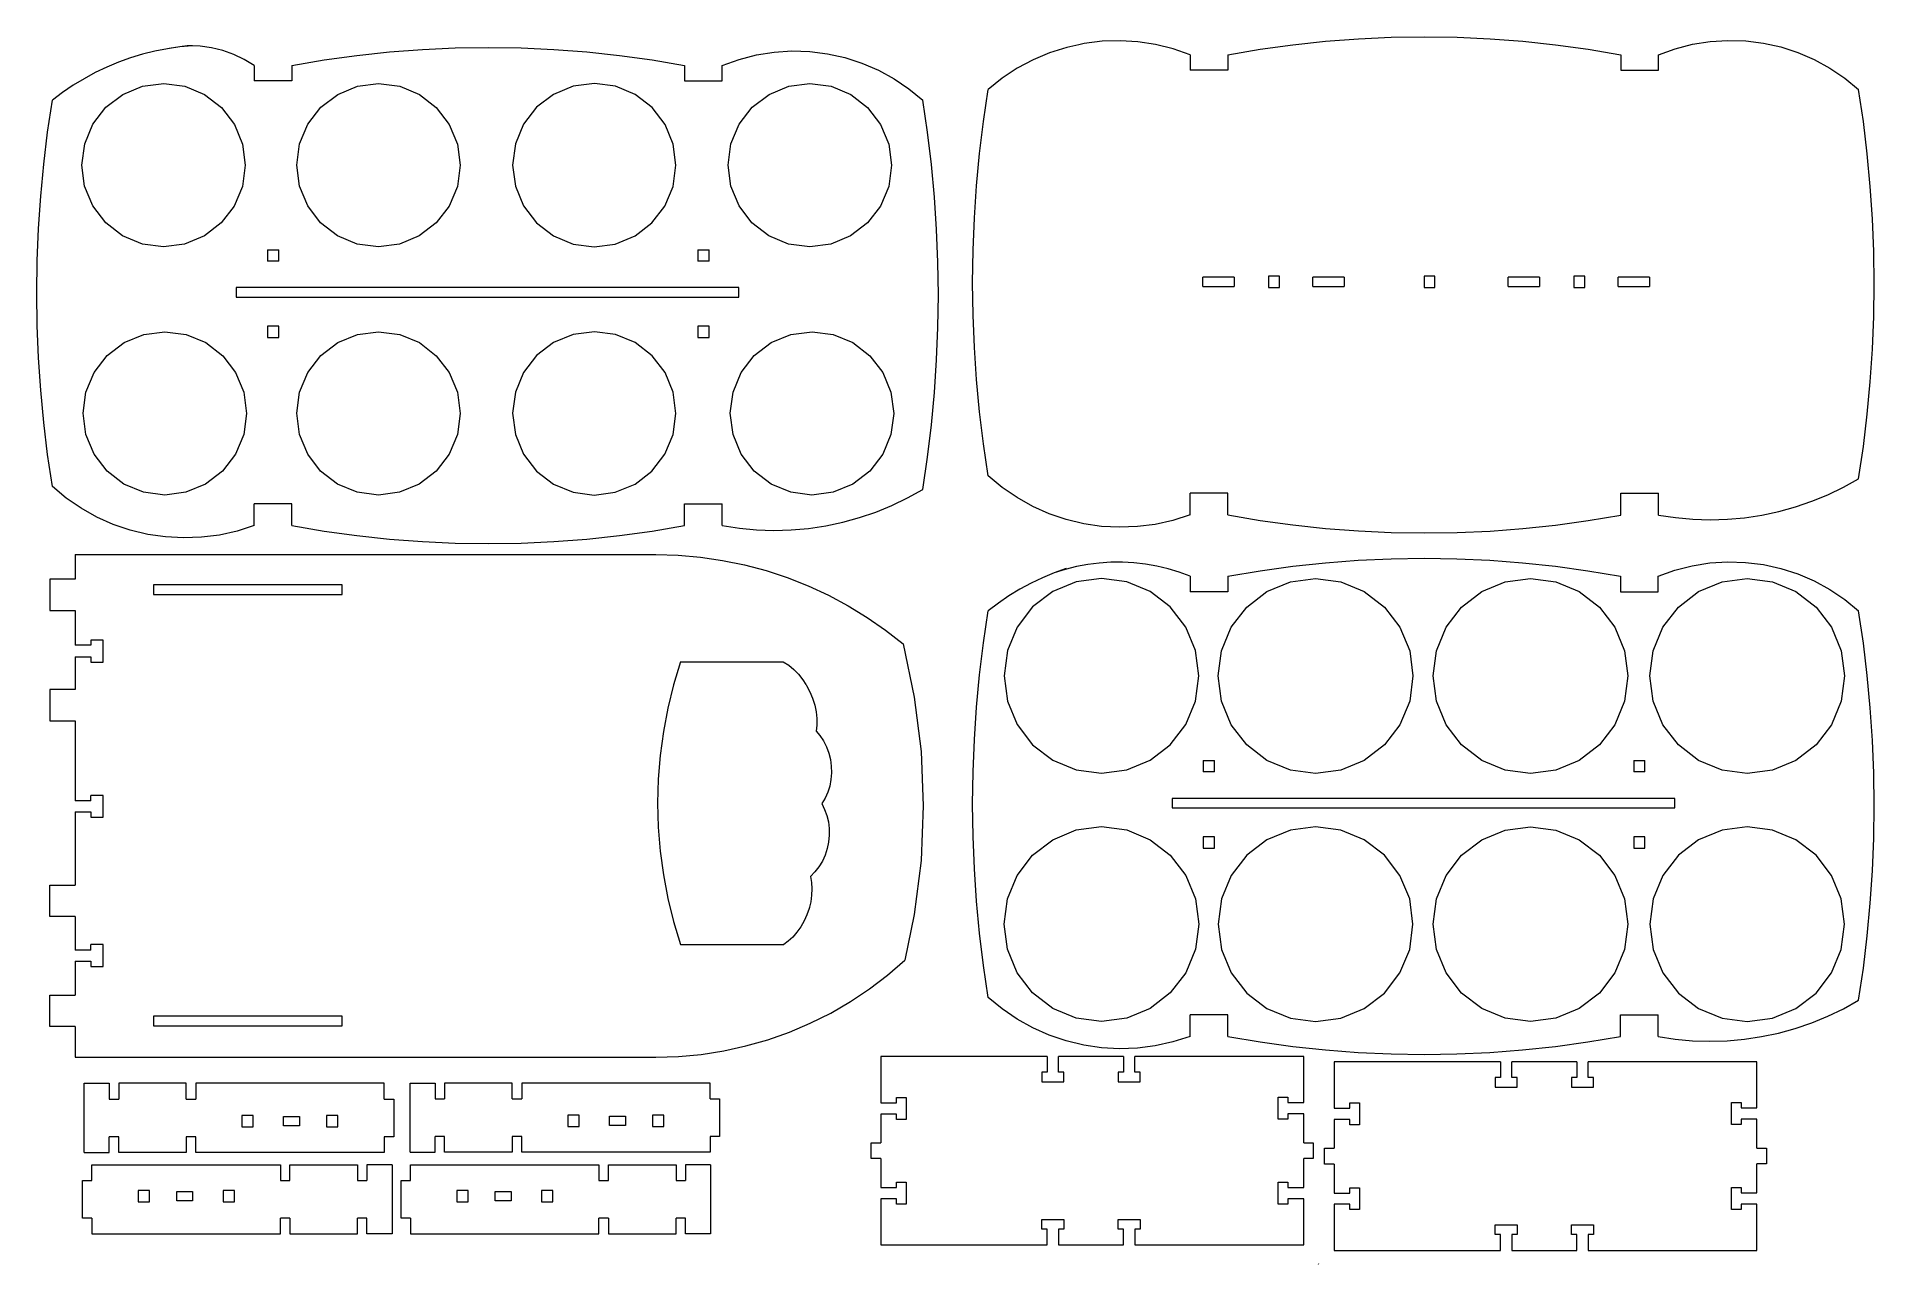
# Model space of a CAD drawing. Header units: centimetres. Extents: x -10.5 to 36.3, y -14.8 to 16.4.
import ezdxf

# ---------------------------------------------------------------- set-up
doc = ezdxf.new("R2010")
doc.units = ezdxf.units.CM
doc.header["$MEASUREMENT"] = 0
doc.layers.add('Layer 1', color=7, linetype='Continuous')

msp = doc.modelspace()

# ---------------------------------------------------------------- linework, layer by layer
at = {"layer": 'Layer 1', "lineweight": 15}
for points in [[(23.16506, 16.3651), (23.16506, 16.3651), (24.00276, 16.40312), (24.00276, 16.40312)], [(24.00276, 16.40312), (24.00276, 16.40312), (24.84128, 16.41582), (24.84128, 16.41582)], [(24.84128, 16.41582), (24.84128, 16.41582), (25.67984, 16.40288), (25.67984, 16.40288)], [(25.67984, 16.40288), (25.67984, 16.40288), (26.51754, 16.36443), (26.51754, 16.36443)], [(-6.84325, 16.15746), (-6.84325, 16.15746), (-7.16365, 16.11057), (-7.16365, 16.11057)], [(-7.06924, 16.12848), (-7.06924, 16.12848), (-7.11637, 16.11747), (-7.11637, 16.11747)], [(-6.84325, 16.15746), (-6.84325, 16.15746), (-7.06924, 16.12848), (-7.06924, 16.12848)], [(-6.52095, 16.18831), (-6.52095, 16.18831), (-6.84325, 16.15746), (-6.84325, 16.15746)], [(-6.66217, 16.18319), (-6.66217, 16.18319), (-6.84325, 16.15746), (-6.84325, 16.15746)], [(-6.52095, 16.18831), (-6.52095, 16.18831), (-6.66217, 16.18319), (-6.66217, 16.18319)], [(-5.20781, 15.83716), (-5.20781, 15.83716), (-5.47405, 15.96285), (-5.47405, 15.96285)], [(-3.16858, 15.82601), (-3.16858, 15.82601), (-2.33846, 15.94052), (-2.33846, 15.94052)], [(-2.33846, 15.94052), (-2.33846, 15.94052), (-1.5053, 16.02956), (-1.5053, 16.02956)], [(-1.5053, 16.02956), (-1.5053, 16.02956), (-0.66978, 16.09334), (-0.66978, 16.09334)], [(-0.66978, 16.09334), (-0.66978, 16.09334), (0.16736, 16.13152), (0.16736, 16.13152)], [(0.16736, 16.13152), (0.16736, 16.13152), (1.00521, 16.14432), (1.00521, 16.14432)], [(1.00521, 16.14432), (1.00521, 16.14432), (1.84306, 16.13152), (1.84306, 16.13152)], [(1.84306, 16.13152), (1.84306, 16.13152), (2.6801, 16.09334), (2.6801, 16.09334)], [(2.6801, 16.09334), (2.6801, 16.09334), (3.51558, 16.02956), (3.51558, 16.02956)], [(3.51558, 16.02956), (3.51558, 16.02956), (4.34891, 15.94052), (4.34891, 15.94052)], [(4.34891, 15.94052), (4.34891, 15.94052), (5.17889, 15.82601), (5.17889, 15.82601)], [(7.39352, 15.84047), (7.39352, 15.84047), (7.83449, 15.95376), (7.83449, 15.95376)], [(7.83449, 15.95376), (7.83449, 15.95376), (8.284, 16.02502), (8.284, 16.02502)], [(8.284, 16.02502), (8.284, 16.02502), (8.73834, 16.05395), (8.73834, 16.05395)], [(8.73834, 16.05395), (8.73834, 16.05395), (9.19325, 16.04016), (9.19325, 16.04016)], [(16.04502, 16.21175), (16.04502, 16.21175), (15.73824, 16.14462), (15.73824, 16.14462)], [(16.04915, 16.21284), (16.04915, 16.21284), (16.04502, 16.21175), (16.04502, 16.21175)], [(18.87714, 15.95844), (18.87714, 15.95844), (18.87714, 15.56337), (18.87714, 15.56337)], [(19.83724, 15.95844), (19.83724, 15.95844), (20.66403, 16.09804), (20.66403, 16.09804)], [(19.83724, 15.95844), (19.83724, 15.95844), (19.83724, 15.56337), (19.83724, 15.56337)], [(20.66403, 16.09804), (20.66403, 16.09804), (21.49487, 16.2124), (21.49487, 16.2124)], [(21.49487, 16.2124), (21.49487, 16.2124), (22.32872, 16.30146), (22.32872, 16.30146)], [(22.32872, 16.30146), (22.32872, 16.30146), (23.16506, 16.3651), (23.16506, 16.3651)], [(26.51754, 16.36443), (26.51754, 16.36443), (27.35374, 16.30047), (27.35374, 16.30047)], [(27.35374, 16.30047), (27.35374, 16.30047), (28.18759, 16.21117), (28.18759, 16.21117)], [(28.18759, 16.21117), (28.18759, 16.21117), (29.01827, 16.09652), (29.01827, 16.09652)], [(29.01827, 16.09652), (29.01827, 16.09652), (29.84522, 15.95666), (29.84522, 15.95666)], [(29.84522, 15.95666), (29.84522, 15.95666), (29.84522, 15.56157), (29.84522, 15.56157)], [(30.80516, 15.95666), (30.80516, 15.95666), (31.23291, 16.11057), (31.23291, 16.11057)], [(30.80516, 15.56157), (30.80516, 15.56157), (30.80516, 15.95666), (30.80516, 15.95666)], [(31.23291, 16.11057), (31.23291, 16.11057), (31.67309, 16.2236), (31.67309, 16.2236)], [(31.67309, 16.2236), (31.67309, 16.2236), (32.12187, 16.29481), (32.12187, 16.29481)], [(32.12187, 16.29481), (32.12187, 16.29481), (32.57554, 16.32375), (32.57554, 16.32375)], [(32.57554, 16.32375), (32.57554, 16.32375), (33.02976, 16.30999), (33.02976, 16.30999)], [(33.92452, 16.15523), (33.92452, 16.15523), (34.35707, 16.01563), (34.35707, 16.01563)], [(34.35707, 16.01563), (34.35707, 16.01563), (34.77458, 15.83621), (34.77458, 15.83621)], [(-4.9548, 15.68642), (-4.9548, 15.68642), (-5.20781, 15.83716), (-5.20781, 15.83716)], [(-4.9548, 15.68642), (-4.9548, 15.68642), (-4.9548, 15.29134), (-4.9548, 15.29134)], [(-3.99485, 15.68642), (-3.99485, 15.68642), (-3.16858, 15.82601), (-3.16858, 15.82601)], [(-3.99485, 15.68642), (-3.99485, 15.68642), (-3.99485, 15.29134), (-3.99485, 15.29134)], [(5.17889, 15.82601), (5.17889, 15.82601), (6.00517, 15.68642), (6.00517, 15.68642)], [(6.00517, 15.68642), (6.00517, 15.68642), (6.00517, 15.29134), (6.00517, 15.29134)], [(6.96525, 15.68642), (6.96525, 15.68642), (7.39352, 15.84047), (7.39352, 15.84047)], [(6.96525, 15.29134), (6.96525, 15.29134), (6.96525, 15.68642), (6.96525, 15.68642)], [(10.08938, 15.88514), (10.08938, 15.88514), (10.52262, 15.74526), (10.52262, 15.74526)], [(10.52262, 15.74526), (10.52262, 15.74526), (10.94089, 15.56542), (10.94089, 15.56542)], [(10.94089, 15.56542), (10.94089, 15.56542), (11.34023, 15.34716), (11.34023, 15.34716)], [(19.83724, 15.56337), (19.83724, 15.56337), (18.87714, 15.56337), (18.87714, 15.56337)], [(29.84522, 15.56157), (29.84522, 15.56157), (30.80516, 15.56157), (30.80516, 15.56157)], [(34.77458, 15.83621), (34.77458, 15.83621), (35.1734, 15.61834), (35.1734, 15.61834)], [(35.1734, 15.61834), (35.1734, 15.61834), (35.55004, 15.36394), (35.55004, 15.36394)], [(-8.29846, 14.94861), (-8.29846, 14.94861), (-7.7966, 15.15574), (-7.7966, 15.15574)], [(-7.7966, 15.15574), (-7.7966, 15.15574), (-7.25819, 15.22601), (-7.25819, 15.22601)], [(-7.25819, 15.22601), (-7.25819, 15.22601), (-6.71992, 15.15435), (-6.71992, 15.15435)], [(-6.71992, 15.15435), (-6.71992, 15.15435), (-6.21845, 14.94601), (-6.21845, 14.94601)], [(-3.99485, 15.29134), (-3.99485, 15.29134), (-4.9548, 15.29134), (-4.9548, 15.29134)], [(-2.82656, 14.94861), (-2.82656, 14.94861), (-2.32452, 15.15574), (-2.32452, 15.15574)], [(-2.32452, 15.15574), (-2.32452, 15.15574), (-1.78615, 15.22601), (-1.78615, 15.22601)], [(-1.78615, 15.22601), (-1.78615, 15.22601), (-1.24788, 15.15435), (-1.24788, 15.15435)], [(-1.24788, 15.15435), (-1.24788, 15.15435), (-0.74655, 14.94601), (-0.74655, 14.94601)], [(6.00517, 15.29134), (6.00517, 15.29134), (6.96525, 15.29134), (6.96525, 15.29134)], [(8.1575, 14.94861), (8.1575, 14.94861), (8.6594, 15.15574), (8.6594, 15.15574)], [(8.6594, 15.15574), (8.6594, 15.15574), (9.19781, 15.22601), (9.19781, 15.22601)], [(9.19781, 15.22601), (9.19781, 15.22601), (9.73607, 15.15435), (9.73607, 15.15435)], [(9.73607, 15.15435), (9.73607, 15.15435), (10.23751, 14.94601), (10.23751, 14.94601)], [(11.34023, 15.34716), (11.34023, 15.34716), (11.71756, 15.09248), (11.71756, 15.09248)], [(11.71756, 15.09248), (11.71756, 15.09248), (12.06921, 14.80338), (12.06921, 14.80338)], [(13.61924, 14.26057), (13.61924, 14.26057), (13.7412, 15.07542), (13.7412, 15.07542)], [(35.55004, 15.36394), (35.55004, 15.36394), (35.90131, 15.07542), (35.90131, 15.07542)], [(36.02327, 14.25464), (36.02327, 14.25464), (35.90131, 15.07542), (35.90131, 15.07542)], [(-10.21285, 13.99034), (-10.21285, 13.99034), (-10.09075, 14.80518), (-10.09075, 14.80518)], [(-9.06081, 14.18834), (-9.06081, 14.18834), (-8.7298, 14.61871), (-8.7298, 14.61871)], [(-8.7298, 14.61871), (-8.7298, 14.61871), (-8.29846, 14.94861), (-8.29846, 14.94861)], [(-6.21845, 14.94601), (-6.21845, 14.94601), (-5.78824, 14.61486), (-5.78824, 14.61486)], [(-5.78824, 14.61486), (-5.78824, 14.61486), (-5.45821, 14.18366), (-5.45821, 14.18366)], [(-3.58888, 14.18834), (-3.58888, 14.18834), (-3.25776, 14.61871), (-3.25776, 14.61871)], [(-3.25776, 14.61871), (-3.25776, 14.61871), (-2.82656, 14.94861), (-2.82656, 14.94861)], [(-0.74655, 14.94601), (-0.74655, 14.94601), (-0.31619, 14.61486), (-0.31619, 14.61486)], [(-0.31619, 14.61486), (-0.31619, 14.61486), (0.01387, 14.18366), (0.01387, 14.18366)], [(7.39518, 14.18834), (7.39518, 14.18834), (7.72633, 14.61871), (7.72633, 14.61871)], [(7.72633, 14.61871), (7.72633, 14.61871), (8.1575, 14.94861), (8.1575, 14.94861)], [(10.23751, 14.94601), (10.23751, 14.94601), (10.6679, 14.61486), (10.6679, 14.61486)], [(10.6679, 14.61486), (10.6679, 14.61486), (10.99778, 14.18366), (10.99778, 14.18366)], [(12.19131, 13.9826), (12.19131, 13.9826), (12.06921, 14.80338), (12.06921, 14.80338)], [(-9.26931, 13.68687), (-9.26931, 13.68687), (-9.06081, 14.18834), (-9.06081, 14.18834)], [(-5.45821, 14.18366), (-5.45821, 14.18366), (-5.25106, 13.68165), (-5.25106, 13.68165)], [(-3.79723, 13.68687), (-3.79723, 13.68687), (-3.58888, 14.18834), (-3.58888, 14.18834)], [(0.01387, 14.18366), (0.01387, 14.18366), (0.22098, 13.68165), (0.22098, 13.68165)], [(7.18669, 13.68687), (7.18669, 13.68687), (7.39518, 14.18834), (7.39518, 14.18834)], [(10.99778, 14.18366), (10.99778, 14.18366), (11.20489, 13.68165), (11.20489, 13.68165)], [(13.51919, 13.44283), (13.51919, 13.44283), (13.61924, 14.26057), (13.61924, 14.26057)], [(-10.31275, 13.1726), (-10.31275, 13.1726), (-10.21285, 13.99034), (-10.21285, 13.99034)], [(-9.34081, 13.14865), (-9.34081, 13.14865), (-9.26931, 13.68687), (-9.26931, 13.68687)], [(-5.25106, 13.68165), (-5.25106, 13.68165), (-5.18093, 13.14325), (-5.18093, 13.14325)], [(-3.86891, 13.14865), (-3.86891, 13.14865), (-3.79723, 13.68687), (-3.79723, 13.68687)], [(0.22098, 13.68165), (0.22098, 13.68165), (0.29112, 13.14325), (0.29112, 13.14325)], [(11.20489, 13.68165), (11.20489, 13.68165), (11.27522, 13.14325), (11.27522, 13.14325)], [(-10.39061, 12.35224), (-10.39061, 12.35224), (-10.31275, 13.1726), (-10.31275, 13.1726)], [(-9.27068, 12.61023), (-9.27068, 12.61023), (-9.34081, 13.14865), (-9.34081, 13.14865)], [(-5.18093, 13.14325), (-5.18093, 13.14325), (-5.25244, 12.60497), (-5.25244, 12.60497)], [(-3.79874, 12.61023), (-3.79874, 12.61023), (-3.86891, 13.14865), (-3.86891, 13.14865)], [(0.29112, 13.14325), (0.29112, 13.14325), (0.21961, 12.60497), (0.21961, 12.60497)], [(11.27522, 13.14325), (11.27522, 13.14325), (11.20352, 12.60497), (11.20352, 12.60497)], [(13.44148, 12.62247), (13.44148, 12.62247), (13.51919, 13.44283), (13.51919, 13.44283)], [(-10.44628, 11.53023), (-10.44628, 11.53023), (-10.39061, 12.35224), (-10.39061, 12.35224)], [(-9.06357, 12.10834), (-9.06357, 12.10834), (-9.27068, 12.61023), (-9.27068, 12.61023)], [(-5.25244, 12.60497), (-5.25244, 12.60497), (-5.46096, 12.10364), (-5.46096, 12.10364)], [(-3.59149, 12.10834), (-3.59149, 12.10834), (-3.79874, 12.61023), (-3.79874, 12.61023)], [(0.21961, 12.60497), (0.21961, 12.60497), (0.01111, 12.10364), (0.01111, 12.10364)], [(7.39243, 12.10834), (7.39243, 12.10834), (7.18531, 12.61023), (7.18531, 12.61023)], [(11.20352, 12.60497), (11.20352, 12.60497), (10.99518, 12.10364), (10.99518, 12.10364)], [(13.3858, 11.8005), (13.3858, 11.8005), (13.44148, 12.62247), (13.44148, 12.62247)], [(-8.73351, 11.67717), (-8.73351, 11.67717), (-9.06357, 12.10834), (-9.06357, 12.10834)], [(-5.46096, 12.10364), (-5.46096, 12.10364), (-5.79194, 11.67328), (-5.79194, 11.67328)], [(-3.2616, 11.67717), (-3.2616, 11.67717), (-3.59149, 12.10834), (-3.59149, 12.10834)], [(7.72245, 11.67717), (7.72245, 11.67717), (7.39243, 12.10834), (7.39243, 12.10834)], [(10.99518, 12.10364), (10.99518, 12.10364), (10.66403, 11.67328), (10.66403, 11.67328)], [(13.35244, 10.97726), (13.35244, 10.97726), (13.3858, 11.8005), (13.3858, 11.8005)], [(-10.47962, 10.70703), (-10.47962, 10.70703), (-10.44628, 11.53023), (-10.44628, 11.53023)], [(-8.30329, 11.34602), (-8.30329, 11.34602), (-8.73351, 11.67717), (-8.73351, 11.67717)], [(-7.80182, 11.13752), (-7.80182, 11.13752), (-8.30329, 11.34602), (-8.30329, 11.34602)], [(-5.79194, 11.67328), (-5.79194, 11.67328), (-6.22328, 11.34326), (-6.22328, 11.34326)], [(-2.83125, 11.34602), (-2.83125, 11.34602), (-3.2616, 11.67717), (-3.2616, 11.67717)], [(-2.32992, 11.13752), (-2.32992, 11.13752), (-2.83125, 11.34602), (-2.83125, 11.34602)], [(8.15284, 11.34602), (8.15284, 11.34602), (7.72245, 11.67717), (7.72245, 11.67717)], [(8.65418, 11.13752), (8.65418, 11.13752), (8.15284, 11.34602), (8.15284, 11.34602)], [(10.23272, 11.34326), (10.23272, 11.34326), (9.73082, 11.13615), (9.73082, 11.13615)], [(10.66403, 11.67328), (10.66403, 11.67328), (10.23272, 11.34326), (10.23272, 11.34326)], [(-7.26355, 11.06599), (-7.26355, 11.06599), (-7.80182, 11.13752), (-7.80182, 11.13752)], [(-4.61691, 10.99102), (-4.61691, 10.99102), (-4.3289, 10.99102), (-4.3289, 10.99102)], [(-4.61691, 10.99102), (-4.61691, 10.99102), (-4.61691, 10.703), (-4.61691, 10.703)], [(-4.3289, 10.703), (-4.3289, 10.703), (-4.3289, 10.99102), (-4.3289, 10.99102)], [(-1.79165, 11.06599), (-1.79165, 11.06599), (-2.32992, 11.13752), (-2.32992, 11.13752)], [(6.34319, 10.99102), (6.34319, 10.99102), (6.34319, 10.703), (6.34319, 10.703)], [(6.34319, 10.99102), (6.34319, 10.99102), (6.63121, 10.99102), (6.63121, 10.99102)], [(6.63121, 10.703), (6.63121, 10.703), (6.63121, 10.99102), (6.63121, 10.99102)], [(9.19241, 11.06599), (9.19241, 11.06599), (8.65418, 11.13752), (8.65418, 11.13752)], [(9.73082, 11.13615), (9.73082, 11.13615), (9.19241, 11.06599), (9.19241, 11.06599)], [(13.34129, 10.15345), (13.34129, 10.15345), (13.35244, 10.97726), (13.35244, 10.97726)], [(-10.4908, 9.88322), (-10.4908, 9.88322), (-10.47962, 10.70703), (-10.47962, 10.70703)], [(-4.3289, 10.703), (-4.3289, 10.703), (-4.61691, 10.703), (-4.61691, 10.703)], [(6.63121, 10.703), (6.63121, 10.703), (6.34319, 10.703), (6.34319, 10.703)], [(19.20361, 10.05753), (19.20361, 10.05753), (19.20361, 10.2976), (19.20361, 10.2976)], [(20.00353, 10.2976), (20.00353, 10.2976), (19.20361, 10.2976), (19.20361, 10.2976)], [(20.00353, 10.2976), (20.00353, 10.2976), (20.00353, 10.05753), (20.00353, 10.05753)], [(22.00364, 10.05753), (22.00364, 10.05753), (22.00364, 10.2976), (22.00364, 10.2976)], [(22.8036, 10.2976), (22.8036, 10.2976), (22.00364, 10.2976), (22.00364, 10.2976)], [(22.8036, 10.2976), (22.8036, 10.2976), (22.8036, 10.05753), (22.8036, 10.05753)], [(27.77968, 10.2976), (27.77968, 10.2976), (26.97972, 10.2976), (26.97972, 10.2976)], [(26.97972, 10.05753), (26.97972, 10.05753), (26.97972, 10.2976), (26.97972, 10.2976)], [(27.77968, 10.2976), (27.77968, 10.2976), (27.77968, 10.05753), (27.77968, 10.05753)], [(29.77977, 10.05753), (29.77977, 10.05753), (29.77977, 10.2976), (29.77977, 10.2976)], [(30.5797, 10.2976), (30.5797, 10.2976), (29.77977, 10.2976), (29.77977, 10.2976)], [(30.5797, 10.2976), (30.5797, 10.2976), (30.5797, 10.05753), (30.5797, 10.05753)], [(-10.47962, 9.05931), (-10.47962, 9.05931), (-10.4908, 9.88322), (-10.4908, 9.88322)], [(13.35244, 9.32954), (13.35244, 9.32954), (13.34129, 10.15345), (13.34129, 10.15345)], [(19.20361, 10.05753), (19.20361, 10.05753), (20.00353, 10.05753), (20.00353, 10.05753)], [(22.00364, 10.05753), (22.00364, 10.05753), (22.8036, 10.05753), (22.8036, 10.05753)], [(26.97972, 10.05753), (26.97972, 10.05753), (27.77968, 10.05753), (27.77968, 10.05753)], [(29.77977, 10.05753), (29.77977, 10.05753), (30.5797, 10.05753), (30.5797, 10.05753)], [(-10.44628, 8.23607), (-10.44628, 8.23607), (-10.47962, 9.05931), (-10.47962, 9.05931)], [(-7.7646, 8.83579), (-7.7646, 8.83579), (-7.22623, 8.90593), (-7.22623, 8.90593)], [(-7.22623, 8.90593), (-7.22623, 8.90593), (-6.68796, 8.83442), (-6.68796, 8.83442)], [(-4.3289, 9.04732), (-4.3289, 9.04732), (-4.61691, 9.04732), (-4.61691, 9.04732)], [(-4.3289, 8.75945), (-4.3289, 8.75945), (-4.3289, 9.04732), (-4.3289, 9.04732)], [(-2.32452, 8.83579), (-2.32452, 8.83579), (-1.78615, 8.90593), (-1.78615, 8.90593)], [(-1.78615, 8.90593), (-1.78615, 8.90593), (-1.24788, 8.83442), (-1.24788, 8.83442)], [(6.63121, 8.75945), (6.63121, 8.75945), (6.63121, 9.04732), (6.63121, 9.04732)], [(8.71535, 8.83579), (8.71535, 8.83579), (9.25389, 8.90593), (9.25389, 8.90593)], [(9.25389, 8.90593), (9.25389, 8.90593), (9.79213, 8.83442), (9.79213, 8.83442)], [(13.3858, 8.5063), (13.3858, 8.5063), (13.35244, 9.32954), (13.35244, 9.32954)], [(-6.68796, 8.83442), (-6.68796, 8.83442), (-6.18649, 8.6259), (-6.18649, 8.6259)], [(-6.18649, 8.6259), (-6.18649, 8.6259), (-5.75613, 8.29477), (-5.75613, 8.29477)], [(-3.25776, 8.29862), (-3.25776, 8.29862), (-2.82656, 8.62864), (-2.82656, 8.62864)], [(-2.82656, 8.62864), (-2.82656, 8.62864), (-2.32452, 8.83579), (-2.32452, 8.83579)], [(-1.24788, 8.83442), (-1.24788, 8.83442), (-0.74655, 8.6259), (-0.74655, 8.6259)], [(-0.74655, 8.6259), (-0.74655, 8.6259), (-0.31619, 8.29477), (-0.31619, 8.29477)], [(7.78228, 8.29862), (7.78228, 8.29862), (8.21345, 8.62864), (8.21345, 8.62864)], [(8.21345, 8.62864), (8.21345, 8.62864), (8.71535, 8.83579), (8.71535, 8.83579)], [(9.79213, 8.83442), (9.79213, 8.83442), (10.29346, 8.6259), (10.29346, 8.6259)], [(10.29346, 8.6259), (10.29346, 8.6259), (10.72386, 8.29477), (10.72386, 8.29477)], [(13.44148, 7.68429), (13.44148, 7.68429), (13.3858, 8.5063), (13.3858, 8.5063)], [(-10.39061, 7.41406), (-10.39061, 7.41406), (-10.44628, 8.23607), (-10.44628, 8.23607)], [(-5.75613, 8.29477), (-5.75613, 8.29477), (-5.42621, 7.86358), (-5.42621, 7.86358)], [(-3.58888, 7.86827), (-3.58888, 7.86827), (-3.25776, 8.29862), (-3.25776, 8.29862)], [(-0.31619, 8.29477), (-0.31619, 8.29477), (0.01387, 7.86358), (0.01387, 7.86358)], [(7.45113, 7.86827), (7.45113, 7.86827), (7.78228, 8.29862), (7.78228, 8.29862)], [(10.72386, 8.29477), (10.72386, 8.29477), (11.05388, 7.86358), (11.05388, 7.86358)], [(-5.42621, 7.86358), (-5.42621, 7.86358), (-5.2191, 7.36167), (-5.2191, 7.36167)], [(-3.79723, 7.36693), (-3.79723, 7.36693), (-3.58888, 7.86827), (-3.58888, 7.86827)], [(0.01387, 7.86358), (0.01387, 7.86358), (0.22098, 7.36167), (0.22098, 7.36167)], [(7.24278, 7.36693), (7.24278, 7.36693), (7.45113, 7.86827), (7.45113, 7.86827)], [(11.05388, 7.86358), (11.05388, 7.86358), (11.26099, 7.36167), (11.26099, 7.36167)], [(13.51919, 6.86409), (13.51919, 6.86409), (13.44148, 7.68429), (13.44148, 7.68429)], [(-10.31275, 6.59386), (-10.31275, 6.59386), (-10.39061, 7.41406), (-10.39061, 7.41406)], [(-5.2191, 7.36167), (-5.2191, 7.36167), (-5.14882, 6.82329), (-5.14882, 6.82329)], [(-3.86891, 6.82867), (-3.86891, 6.82867), (-3.79723, 7.36693), (-3.79723, 7.36693)], [(0.22098, 7.36167), (0.22098, 7.36167), (0.29112, 6.82329), (0.29112, 6.82329)], [(7.17113, 6.82867), (7.17113, 6.82867), (7.24278, 7.36693), (7.24278, 7.36693)], [(11.26099, 7.36167), (11.26099, 7.36167), (11.33112, 6.82329), (11.33112, 6.82329)], [(-10.21285, 5.77597), (-10.21285, 5.77597), (-10.31275, 6.59386), (-10.31275, 6.59386)], [(-9.23872, 6.29025), (-9.23872, 6.29025), (-9.30885, 6.82867), (-9.30885, 6.82867)], [(-5.14882, 6.82329), (-5.14882, 6.82329), (-5.22047, 6.28503), (-5.22047, 6.28503)], [(-3.79874, 6.29025), (-3.79874, 6.29025), (-3.86891, 6.82867), (-3.86891, 6.82867)], [(0.29112, 6.82329), (0.29112, 6.82329), (0.21961, 6.28503), (0.21961, 6.28503)], [(7.24126, 6.29025), (7.24126, 6.29025), (7.17113, 6.82867), (7.17113, 6.82867)], [(11.33112, 6.82329), (11.33112, 6.82329), (11.25948, 6.28503), (11.25948, 6.28503)], [(13.61924, 6.04621), (13.61924, 6.04621), (13.51919, 6.86409), (13.51919, 6.86409)], [(-9.03161, 5.78825), (-9.03161, 5.78825), (-9.23872, 6.29025), (-9.23872, 6.29025)], [(-5.22047, 6.28503), (-5.22047, 6.28503), (-5.42883, 5.78356), (-5.42883, 5.78356)], [(-3.59149, 5.78825), (-3.59149, 5.78825), (-3.79874, 6.29025), (-3.79874, 6.29025)], [(0.21961, 6.28503), (0.21961, 6.28503), (0.01111, 5.78356), (0.01111, 5.78356)], [(7.44838, 5.78825), (7.44838, 5.78825), (7.24126, 6.29025), (7.24126, 6.29025)], [(11.25948, 6.28503), (11.25948, 6.28503), (11.05112, 5.78356), (11.05112, 5.78356)], [(-10.09075, 4.96116), (-10.09075, 4.96116), (-10.21285, 5.77597), (-10.21285, 5.77597)], [(-5.42883, 5.78356), (-5.42883, 5.78356), (-5.75998, 5.3532), (-5.75998, 5.3532)], [(-3.2616, 5.35705), (-3.2616, 5.35705), (-3.59149, 5.78825), (-3.59149, 5.78825)], [(0.01111, 5.78356), (0.01111, 5.78356), (-0.32004, 5.3532), (-0.32004, 5.3532)], [(7.7784, 5.35705), (7.7784, 5.35705), (7.44838, 5.78825), (7.44838, 5.78825)], [(11.05112, 5.78356), (11.05112, 5.78356), (10.71997, 5.3532), (10.71997, 5.3532)], [(13.7412, 5.23139), (13.7412, 5.23139), (13.61924, 6.04621), (13.61924, 6.04621)], [(-5.75998, 5.3532), (-5.75998, 5.3532), (-6.19118, 5.02329), (-6.19118, 5.02329)], [(-2.83125, 5.02603), (-2.83125, 5.02603), (-3.2616, 5.35705), (-3.2616, 5.35705)], [(-0.32004, 5.3532), (-0.32004, 5.3532), (-0.75124, 5.02329), (-0.75124, 5.02329)], [(8.20879, 5.02603), (8.20879, 5.02603), (7.7784, 5.35705), (7.7784, 5.35705)], [(10.71997, 5.3532), (10.71997, 5.3532), (10.28881, 5.02329), (10.28881, 5.02329)], [(14.09412, 4.93897), (14.09412, 4.93897), (13.7412, 5.23139), (13.7412, 5.23139)], [(35.51626, 4.94514), (35.51626, 4.94514), (35.90131, 5.16027), (35.90131, 5.16027)], [(-9.73797, 4.6686), (-9.73797, 4.6686), (-10.09075, 4.96116), (-10.09075, 4.96116)], [(-7.76986, 4.81755), (-7.76986, 4.81755), (-8.27119, 5.02603), (-8.27119, 5.02603)], [(-7.23159, 4.7459), (-7.23159, 4.7459), (-7.76986, 4.81755), (-7.76986, 4.81755)], [(-6.69318, 4.81617), (-6.69318, 4.81617), (-7.23159, 4.7459), (-7.23159, 4.7459)], [(-6.19118, 5.02329), (-6.19118, 5.02329), (-6.69318, 4.81617), (-6.69318, 4.81617)], [(-2.32992, 4.81755), (-2.32992, 4.81755), (-2.83125, 5.02603), (-2.83125, 5.02603)], [(-1.79165, 4.7459), (-1.79165, 4.7459), (-2.32992, 4.81755), (-2.32992, 4.81755)], [(-1.2531, 4.81617), (-1.2531, 4.81617), (-1.79165, 4.7459), (-1.79165, 4.7459)], [(-0.75124, 5.02329), (-0.75124, 5.02329), (-1.2531, 4.81617), (-1.2531, 4.81617)], [(8.71013, 4.81755), (8.71013, 4.81755), (8.20879, 5.02603), (8.20879, 5.02603)], [(9.24836, 4.7459), (9.24836, 4.7459), (8.71013, 4.81755), (8.71013, 4.81755)], [(9.78691, 4.81617), (9.78691, 4.81617), (9.24836, 4.7459), (9.24836, 4.7459)], [(10.28881, 5.02329), (10.28881, 5.02329), (9.78691, 4.81617), (9.78691, 4.81617)], [(11.68366, 4.67301), (11.68366, 4.67301), (12.06921, 4.88824), (12.06921, 4.88824)], [(14.47213, 4.67989), (14.47213, 4.67989), (14.09412, 4.93897), (14.09412, 4.93897)], [(14.87204, 4.45623), (14.87204, 4.45623), (14.47213, 4.67989), (14.47213, 4.67989)], [(18.87714, 4.23836), (18.87714, 4.23836), (18.87714, 4.79317), (18.87714, 4.79317)], [(19.83724, 4.79317), (19.83724, 4.79317), (18.87714, 4.79317), (18.87714, 4.79317)], [(19.83724, 4.23836), (19.83724, 4.23836), (19.83724, 4.79317), (19.83724, 4.79317)], [(29.84522, 4.2367), (29.84522, 4.2367), (29.84522, 4.79137), (29.84522, 4.79137)], [(29.84522, 4.79137), (29.84522, 4.79137), (30.80516, 4.79137), (30.80516, 4.79137)], [(30.80516, 4.2367), (30.80516, 4.2367), (30.80516, 4.79137), (30.80516, 4.79137)], [(34.71108, 4.58605), (34.71108, 4.58605), (35.11911, 4.75348), (35.11911, 4.75348)], [(35.11911, 4.75348), (35.11911, 4.75348), (35.51626, 4.94514), (35.51626, 4.94514)], [(-9.36011, 4.40938), (-9.36011, 4.40938), (-9.73797, 4.6686), (-9.73797, 4.6686)], [(-8.9602, 4.18558), (-8.9602, 4.18558), (-9.36011, 4.40938), (-9.36011, 4.40938)], [(-4.9548, 3.96647), (-4.9548, 3.96647), (-4.9548, 4.52114), (-4.9548, 4.52114)], [(-3.99485, 4.52114), (-3.99485, 4.52114), (-4.9548, 4.52114), (-4.9548, 4.52114)], [(-3.99485, 3.96647), (-3.99485, 3.96647), (-3.99485, 4.52114), (-3.99485, 4.52114)], [(6.00517, 3.96647), (6.00517, 3.96647), (6.00517, 4.52114), (6.00517, 4.52114)], [(6.00517, 4.52114), (6.00517, 4.52114), (6.96525, 4.52114), (6.96525, 4.52114)], [(6.96525, 3.96647), (6.96525, 3.96647), (6.96525, 4.52114), (6.96525, 4.52114)], [(10.45899, 4.17126), (10.45899, 4.17126), (10.87707, 4.31388), (10.87707, 4.31388)], [(10.87707, 4.31388), (10.87707, 4.31388), (11.28566, 4.48131), (11.28566, 4.48131)], [(11.28566, 4.48131), (11.28566, 4.48131), (11.68366, 4.67301), (11.68366, 4.67301)], [(15.29066, 4.26993), (15.29066, 4.26993), (14.87204, 4.45623), (14.87204, 4.45623)], [(15.72458, 4.12247), (15.72458, 4.12247), (15.29066, 4.26993), (15.29066, 4.26993)], [(18.87714, 4.23836), (18.87714, 4.23836), (18.44088, 4.09862), (18.44088, 4.09862)], [(30.80516, 4.2367), (30.80516, 4.2367), (31.24117, 4.1703), (31.24117, 4.1703)], [(33.00123, 4.16878), (33.00123, 4.16878), (33.43735, 4.23437), (33.43735, 4.23437)], [(33.43735, 4.23437), (33.43735, 4.23437), (33.86872, 4.32602), (33.86872, 4.32602)], [(33.86872, 4.32602), (33.86872, 4.32602), (34.29381, 4.44328), (34.29381, 4.44328)], [(34.29381, 4.44328), (34.29381, 4.44328), (34.71108, 4.58605), (34.71108, 4.58605)], [(-8.54156, 3.99914), (-8.54156, 3.99914), (-8.9602, 4.18558), (-8.9602, 4.18558)], [(-8.10775, 3.85153), (-8.10775, 3.85153), (-8.54156, 3.99914), (-8.54156, 3.99914)], [(-7.66223, 3.74394), (-7.66223, 3.74394), (-8.10775, 3.85153), (-8.10775, 3.85153)], [(-7.20873, 3.67736), (-7.20873, 3.67736), (-7.66223, 3.74394), (-7.66223, 3.74394)], [(-5.39136, 3.82674), (-5.39136, 3.82674), (-5.83868, 3.72739), (-5.83868, 3.72739)], [(-4.9548, 3.96647), (-4.9548, 3.96647), (-5.39136, 3.82674), (-5.39136, 3.82674)], [(6.96525, 3.96647), (6.96525, 3.96647), (7.40181, 3.89965), (7.40181, 3.89965)], [(7.40181, 3.89965), (7.40181, 3.89965), (7.84152, 3.85926), (7.84152, 3.85926)], [(7.84152, 3.85926), (7.84152, 3.85926), (8.28305, 3.84536), (8.28305, 3.84536)], [(8.28305, 3.84536), (8.28305, 3.84536), (8.72444, 3.85802), (8.72444, 3.85802)], [(8.72444, 3.85802), (8.72444, 3.85802), (9.16443, 3.89704), (9.16443, 3.89704)], [(9.16443, 3.89704), (9.16443, 3.89704), (9.60113, 3.96248), (9.60113, 3.96248)], [(9.60113, 3.96248), (9.60113, 3.96248), (10.03329, 4.05399), (10.03329, 4.05399)], [(10.03329, 4.05399), (10.03329, 4.05399), (10.45899, 4.17126), (10.45899, 4.17126)], [(16.17012, 4.01511), (16.17012, 4.01511), (15.72458, 4.12247), (15.72458, 4.12247)], [(16.62351, 3.94869), (16.62351, 3.94869), (16.17012, 4.01511), (16.17012, 4.01511)], [(17.08102, 3.92374), (17.08102, 3.92374), (16.62351, 3.94869), (16.62351, 3.94869)], [(17.53892, 3.94071), (17.53892, 3.94071), (17.08102, 3.92374), (17.08102, 3.92374)], [(17.9934, 3.99914), (17.9934, 3.99914), (17.53892, 3.94071), (17.53892, 3.94071)], [(18.44088, 4.09862), (18.44088, 4.09862), (17.9934, 3.99914), (17.9934, 3.99914)], [(31.24117, 4.1703), (31.24117, 4.1703), (31.68039, 4.13019), (31.68039, 4.13019)], [(31.68039, 4.13019), (31.68039, 4.13019), (32.1212, 4.11654), (32.1212, 4.11654)], [(32.1212, 4.11654), (32.1212, 4.11654), (32.56205, 4.12948), (32.56205, 4.12948)], [(32.56205, 4.12948), (32.56205, 4.12948), (33.00123, 4.16878), (33.00123, 4.16878)], [(-6.75121, 3.65243), (-6.75121, 3.65243), (-7.20873, 3.67736), (-7.20873, 3.67736)], [(-6.29327, 3.66911), (-6.29327, 3.66911), (-6.75121, 3.65243), (-6.75121, 3.65243)], [(-5.83868, 3.72739), (-5.83868, 3.72739), (-6.29327, 3.66911), (-6.29327, 3.66911)], [(-9.51569, 3.23061), (-9.51569, 3.23061), (5.27344, 3.23061), (5.27344, 3.23061)], [(-9.51569, 3.23061), (-9.51569, 3.23061), (-9.51569, 2.60044), (-9.51569, 2.60044)], [(5.27344, 3.23061), (5.27344, 3.23061), (5.84243, 3.2142), (5.84243, 3.2142)], [(5.84243, 3.2142), (5.84243, 3.2142), (6.40962, 3.16503), (6.40962, 3.16503)], [(6.40962, 3.16503), (6.40962, 3.16503), (6.97294, 3.083), (6.97294, 3.083)], [(6.97294, 3.083), (6.97294, 3.083), (7.53064, 2.96877), (7.53064, 2.96877)], [(7.53064, 2.96877), (7.53064, 2.96877), (8.08077, 2.82245), (8.08077, 2.82245)], [(15.72435, 2.87409), (15.72435, 2.87409), (15.41923, 2.76484), (15.41923, 2.76484)], [(19.83724, 2.67844), (19.83724, 2.67844), (20.66348, 2.81803), (20.66348, 2.81803)], [(20.66348, 2.81803), (20.66348, 2.81803), (21.4935, 2.93255), (21.4935, 2.93255)], [(21.4935, 2.93255), (21.4935, 2.93255), (22.32678, 3.02156), (22.32678, 3.02156)], [(22.32678, 3.02156), (22.32678, 3.02156), (23.1623, 3.08537), (23.1623, 3.08537)], [(23.1623, 3.08537), (23.1623, 3.08537), (23.99931, 3.12355), (23.99931, 3.12355)], [(23.99931, 3.12355), (23.99931, 3.12355), (24.83715, 3.13634), (24.83715, 3.13634)], [(24.83715, 3.13634), (24.83715, 3.13634), (25.67499, 3.12355), (25.67499, 3.12355)], [(25.67499, 3.12355), (25.67499, 3.12355), (26.51218, 3.08537), (26.51218, 3.08537)], [(26.51218, 3.08537), (26.51218, 3.08537), (27.34766, 3.02156), (27.34766, 3.02156)], [(27.34766, 3.02156), (27.34766, 3.02156), (28.18082, 2.93255), (28.18082, 2.93255)], [(28.18082, 2.93255), (28.18082, 2.93255), (29.01097, 2.81803), (29.01097, 2.81803)], [(29.01097, 2.81803), (29.01097, 2.81803), (29.83722, 2.67844), (29.83722, 2.67844)], [(30.79716, 2.67844), (30.79716, 2.67844), (31.22561, 2.8325), (31.22561, 2.8325)], [(31.22561, 2.8325), (31.22561, 2.8325), (31.66646, 2.94577), (31.66646, 2.94577)], [(31.66646, 2.94577), (31.66646, 2.94577), (32.11608, 3.017), (32.11608, 3.017)], [(32.11608, 3.017), (32.11608, 3.017), (32.5703, 3.04593), (32.5703, 3.04593)], [(32.5703, 3.04593), (32.5703, 3.04593), (33.02536, 3.03217), (33.02536, 3.03217)], [(33.02536, 3.03217), (33.02536, 3.03217), (33.47704, 2.97566), (33.47704, 2.97566)], [(33.47704, 2.97566), (33.47704, 2.97566), (33.92146, 2.87713), (33.92146, 2.87713)], [(33.92146, 2.87713), (33.92146, 2.87713), (34.35457, 2.73725), (34.35457, 2.73725)], [(-2.71575, 2.45767), (-2.71575, 2.45767), (-7.51575, 2.45767), (-7.51575, 2.45767)], [(-7.51575, 2.45767), (-7.51575, 2.45767), (-7.51575, 2.2132), (-7.51575, 2.2132)], [(-2.71575, 2.2132), (-2.71575, 2.2132), (-2.71575, 2.45767), (-2.71575, 2.45767)], [(9.15109, 2.43591), (9.15109, 2.43591), (9.66785, 2.19693), (9.66785, 2.19693)], [(18.87714, 2.67844), (18.87714, 2.67844), (18.87714, 2.28333), (18.87714, 2.28333)], [(19.83724, 2.67844), (19.83724, 2.67844), (19.83724, 2.28333), (19.83724, 2.28333)], [(22.71703, 2.53345), (22.71703, 2.53345), (23.31514, 2.28569), (23.31514, 2.28569)], [(27.54709, 2.61794), (27.54709, 2.61794), (28.18896, 2.53345), (28.18896, 2.53345)], [(28.18896, 2.53345), (28.18896, 2.53345), (28.78717, 2.28569), (28.78717, 2.28569)], [(29.83722, 2.67844), (29.83722, 2.67844), (29.83722, 2.28333), (29.83722, 2.28333)], [(30.79716, 2.28333), (30.79716, 2.28333), (30.79716, 2.67844), (30.79716, 2.67844)], [(34.35457, 2.73725), (34.35457, 2.73725), (34.77284, 2.55744), (34.77284, 2.55744)], [(34.77284, 2.55744), (34.77284, 2.55744), (35.17233, 2.33914), (35.17233, 2.33914)], [(-7.51575, 2.2132), (-7.51575, 2.2132), (-2.71575, 2.2132), (-2.71575, 2.2132)], [(19.83724, 2.28333), (19.83724, 2.28333), (18.87714, 2.28333), (18.87714, 2.28333)], [(20.32145, 1.89157), (20.32145, 1.89157), (20.8352, 2.28569), (20.8352, 2.28569)], [(28.78717, 2.28569), (28.78717, 2.28569), (29.30075, 1.89157), (29.30075, 1.89157)], [(29.83722, 2.28333), (29.83722, 2.28333), (30.79716, 2.28333), (30.79716, 2.28333)], [(30.9194, 1.37796), (30.9194, 1.37796), (31.31352, 1.89157), (31.31352, 1.89157)], [(35.17233, 2.33914), (35.17233, 2.33914), (35.5496, 2.08451), (35.5496, 2.08451)], [(35.5496, 2.08451), (35.5496, 2.08451), (35.90131, 1.79537), (35.90131, 1.79537)], [(13.61924, 0.98233), (13.61924, 0.98233), (13.7412, 1.79717), (13.7412, 1.79717)], [(36.02327, 0.97463), (36.02327, 0.97463), (35.90131, 1.79537), (35.90131, 1.79537)], [(-9.11564, 1.05372), (-9.11564, 1.05372), (-9.11564, 0.91868), (-9.11564, 0.91868)], [(-8.80367, 1.05372), (-8.80367, 1.05372), (-9.11564, 1.05372), (-9.11564, 1.05372)], [(-8.80367, 0.49369), (-8.80367, 0.49369), (-8.80367, 1.05372), (-8.80367, 1.05372)], [(11.57162, 0.95614), (11.57162, 0.95614), (11.85579, -0.40328), (11.85579, -0.40328)], [(13.51919, 0.16461), (13.51919, 0.16461), (13.61924, 0.98233), (13.61924, 0.98233)], [(-9.11564, 0.91868), (-9.11564, 0.91868), (-9.51569, 0.91868), (-9.51569, 0.91868)], [(-9.51569, 0.62902), (-9.51569, 0.62902), (-9.11564, 0.62902), (-9.11564, 0.62902)], [(-9.11564, 0.62902), (-9.11564, 0.62902), (-9.11564, 0.49369), (-9.11564, 0.49369)], [(-9.11564, 0.49369), (-9.11564, 0.49369), (-8.80367, 0.49369), (-8.80367, 0.49369)], [(5.90497, 0.49852), (5.90497, 0.49852), (5.72735, -0.08565), (5.72735, -0.08565)], [(13.44148, -0.65574), (13.44148, -0.65574), (13.51919, 0.16461), (13.51919, 0.16461)], [(30.67163, -0.50386), (30.67163, -0.50386), (30.58716, 0.13801), (30.58716, 0.13801)], [(5.72735, -0.08565), (5.72735, -0.08565), (5.58126, -0.67835), (5.58126, -0.67835)], [(11.85579, -0.40328), (11.85579, -0.40328), (12.02706, -1.78159), (12.02706, -1.78159)], [(5.58126, -0.67835), (5.58126, -0.67835), (5.46732, -1.27793), (5.46732, -1.27793)], [(13.3858, -1.47774), (13.3858, -1.47774), (13.44148, -0.65574), (13.44148, -0.65574)], [(24.47058, -0.50386), (24.47058, -0.50386), (24.22283, -1.1021), (24.22283, -1.1021)], [(25.3994, -1.1021), (25.3994, -1.1021), (25.15162, -0.50386), (25.15162, -0.50386)], [(5.46732, -1.27793), (5.46732, -1.27793), (5.38558, -1.88286), (5.38558, -1.88286)], [(9.35295, -1.26441), (9.35295, -1.26441), (9.45177, -1.37991), (9.45177, -1.37991)], [(29.69486, -1.1021), (29.69486, -1.1021), (29.30075, -1.61568), (29.30075, -1.61568)], [(12.02706, -1.78159), (12.02706, -1.78159), (12.08423, -3.16941), (12.08423, -3.16941)], [(13.35244, -2.30098), (13.35244, -2.30098), (13.3858, -1.47774), (13.3858, -1.47774)], [(20.8352, -2.00979), (20.8352, -2.00979), (20.32145, -1.61568), (20.32145, -1.61568)], [(5.38558, -1.88286), (5.38558, -1.88286), (5.33654, -2.49127), (5.33654, -2.49127)], [(13.34129, -3.12476), (13.34129, -3.12476), (13.35244, -2.30098), (13.35244, -2.30098)], [(19.21518, -2.01696), (19.21518, -2.01696), (19.21518, -2.30497), (19.21518, -2.30497)], [(19.21518, -2.01696), (19.21518, -2.01696), (19.50319, -2.01696), (19.50319, -2.01696)], [(19.50319, -2.30497), (19.50319, -2.30497), (19.21518, -2.30497), (19.21518, -2.30497)], [(19.50319, -2.30497), (19.50319, -2.30497), (19.50319, -2.01696), (19.50319, -2.01696)], [(21.43327, -2.25755), (21.43327, -2.25755), (20.8352, -2.00979), (20.8352, -2.00979)], [(22.07514, -2.34205), (22.07514, -2.34205), (21.43327, -2.25755), (21.43327, -2.25755)], [(30.17514, -2.01696), (30.17514, -2.01696), (30.17514, -2.30497), (30.17514, -2.30497)], [(30.17514, -2.01696), (30.17514, -2.01696), (30.46315, -2.01696), (30.46315, -2.01696)], [(30.46315, -2.30497), (30.46315, -2.30497), (30.17514, -2.30497), (30.17514, -2.30497)], [(30.46315, -2.30497), (30.46315, -2.30497), (30.46315, -2.01696), (30.46315, -2.01696)], [(5.33654, -2.49127), (5.33654, -2.49127), (5.32014, -3.10161), (5.32014, -3.10161)], [(-9.11564, -3.04139), (-9.11564, -3.04139), (-9.51569, -3.04139), (-9.51569, -3.04139)], [(-8.79567, -2.90745), (-8.79567, -2.90745), (-9.11564, -2.90745), (-9.11564, -2.90745)], [(-9.11564, -3.04139), (-9.11564, -3.04139), (-9.11564, -2.90745), (-9.11564, -2.90745)], [(-8.79567, -3.457), (-8.79567, -3.457), (-8.79567, -2.90745), (-8.79567, -2.90745)], [(5.32014, -3.10161), (5.32014, -3.10161), (5.33654, -3.71181), (5.33654, -3.71181)], [(12.08423, -3.16941), (12.08423, -3.16941), (12.02706, -4.5571), (12.02706, -4.5571)], [(13.35244, -3.9487), (13.35244, -3.9487), (13.34129, -3.12476), (13.34129, -3.12476)], [(-9.51569, -3.3217), (-9.51569, -3.3217), (-9.11564, -3.3217), (-9.11564, -3.3217)], [(-9.51569, -3.3217), (-9.51569, -3.3217), (-9.51569, -5.18551), (-9.51569, -5.18551)], [(-9.11564, -3.3217), (-9.11564, -3.3217), (-9.11564, -3.457), (-9.11564, -3.457)], [(-9.11564, -3.457), (-9.11564, -3.457), (-8.79567, -3.457), (-8.79567, -3.457)], [(5.33654, -3.71181), (5.33654, -3.71181), (5.38558, -4.32021), (5.38558, -4.32021)], [(13.3858, -4.77195), (13.3858, -4.77195), (13.35244, -3.9487), (13.35244, -3.9487)], [(17.86221, -4.03083), (17.86221, -4.03083), (18.37581, -4.42495), (18.37581, -4.42495)], [(19.50319, -3.96069), (19.50319, -3.96069), (19.21518, -3.96069), (19.21518, -3.96069)], [(19.50319, -4.24857), (19.50319, -4.24857), (19.50319, -3.96069), (19.50319, -3.96069)], [(28.78717, -4.03428), (28.78717, -4.03428), (29.30075, -4.42841), (29.30075, -4.42841)], [(30.46315, -4.24857), (30.46315, -4.24857), (30.46315, -3.96069), (30.46315, -3.96069)], [(5.38558, -4.32021), (5.38558, -4.32021), (5.46732, -4.92519), (5.46732, -4.92519)], [(12.02706, -4.5571), (12.02706, -4.5571), (11.85579, -5.9354), (11.85579, -5.9354)], [(5.46732, -4.92519), (5.46732, -4.92519), (5.58126, -5.52491), (5.58126, -5.52491)], [(13.44148, -5.59395), (13.44148, -5.59395), (13.3858, -4.77195), (13.3858, -4.77195)], [(-10.15566, -5.18551), (-10.15566, -5.18551), (-9.51569, -5.18551), (-9.51569, -5.18551)], [(-10.15566, -5.98543), (-10.15566, -5.98543), (-10.15566, -5.18551), (-10.15566, -5.18551)], [(5.58126, -5.52491), (5.58126, -5.52491), (5.72735, -6.11758), (5.72735, -6.11758)], [(13.51919, -6.41416), (13.51919, -6.41416), (13.44148, -5.59395), (13.44148, -5.59395)], [(-9.51569, -5.98543), (-9.51569, -5.98543), (-10.15566, -5.98543), (-10.15566, -5.98543)], [(-9.51569, -5.98543), (-9.51569, -5.98543), (-9.51569, -6.84148), (-9.51569, -6.84148)], [(11.85579, -5.9354), (11.85579, -5.9354), (11.61197, -7.10151), (11.61197, -7.10151)], [(5.72735, -6.11758), (5.72735, -6.11758), (5.90497, -6.7016), (5.90497, -6.7016)], [(13.61924, -7.23201), (13.61924, -7.23201), (13.51919, -6.41416), (13.51919, -6.41416)], [(-9.11564, -6.84148), (-9.11564, -6.84148), (-9.51569, -6.84148), (-9.51569, -6.84148)], [(-8.79567, -6.70175), (-8.79567, -6.70175), (-9.11564, -6.70175), (-9.11564, -6.70175)], [(-9.11564, -6.84148), (-9.11564, -6.84148), (-9.11564, -6.70175), (-9.11564, -6.70175)], [(-8.79567, -7.26178), (-8.79567, -7.26178), (-8.79567, -6.70175), (-8.79567, -6.70175)], [(5.90497, -6.7016), (5.90497, -6.7016), (8.53084, -6.70146), (8.53084, -6.70146)], [(-9.51569, -7.12646), (-9.51569, -7.12646), (-9.51569, -7.98554), (-9.51569, -7.98554)], [(-9.51569, -7.12646), (-9.51569, -7.12646), (-9.11564, -7.12646), (-9.11564, -7.12646)], [(-9.11564, -7.12646), (-9.11564, -7.12646), (-9.11564, -7.26178), (-9.11564, -7.26178)], [(-9.11564, -7.26178), (-9.11564, -7.26178), (-8.79567, -7.26178), (-8.79567, -7.26178)], [(10.71102, -7.83106), (10.71102, -7.83106), (11.17281, -7.48019), (11.17281, -7.48019)], [(11.17281, -7.48019), (11.17281, -7.48019), (11.61197, -7.10151), (11.61197, -7.10151)], [(13.7412, -8.04685), (13.7412, -8.04685), (13.61924, -7.23201), (13.61924, -7.23201)], [(10.2283, -8.15282), (10.2283, -8.15282), (10.71102, -7.83106), (10.71102, -7.83106)], [(-10.15566, -7.98554), (-10.15566, -7.98554), (-9.51569, -7.98554), (-9.51569, -7.98554)], [(-10.15566, -8.78546), (-10.15566, -8.78546), (-10.15566, -7.98554), (-10.15566, -7.98554)], [(9.72683, -8.44401), (9.72683, -8.44401), (10.2283, -8.15282), (10.2283, -8.15282)], [(14.09398, -8.33941), (14.09398, -8.33941), (13.7412, -8.04685), (13.7412, -8.04685)], [(14.47197, -8.59863), (14.47197, -8.59863), (14.09398, -8.33941), (14.09398, -8.33941)], [(35.11772, -8.52667), (35.11772, -8.52667), (35.51559, -8.335), (35.51559, -8.335)], [(35.51559, -8.335), (35.51559, -8.335), (35.90131, -8.11974), (35.90131, -8.11974)], [(-9.51569, -8.78546), (-9.51569, -8.78546), (-10.15566, -8.78546), (-10.15566, -8.78546)], [(-9.51569, -8.78546), (-9.51569, -8.78546), (-9.51569, -9.5693), (-9.51569, -9.5693)], [(-7.51575, -8.52353), (-7.51575, -8.52353), (-7.51575, -8.76797), (-7.51575, -8.76797)], [(-2.71575, -8.52353), (-2.71575, -8.52353), (-7.51575, -8.52353), (-7.51575, -8.52353)], [(-7.51575, -8.76797), (-7.51575, -8.76797), (-2.71575, -8.76797), (-2.71575, -8.76797)], [(-2.71575, -8.76797), (-2.71575, -8.76797), (-2.71575, -8.52353), (-2.71575, -8.52353)], [(8.67443, -8.9306), (8.67443, -8.9306), (9.20814, -8.70362), (9.20814, -8.70362)], [(9.20814, -8.70362), (9.20814, -8.70362), (9.72683, -8.44401), (9.72683, -8.44401)], [(14.87188, -8.8224), (14.87188, -8.8224), (14.47197, -8.59863), (14.47197, -8.59863)], [(15.29052, -9.00884), (15.29052, -9.00884), (14.87188, -8.8224), (14.87188, -8.8224)], [(18.87714, -9.04151), (18.87714, -9.04151), (18.87714, -8.48687), (18.87714, -8.48687)], [(19.83724, -8.48687), (19.83724, -8.48687), (18.87714, -8.48687), (18.87714, -8.48687)], [(19.83724, -9.04151), (19.83724, -9.04151), (19.83724, -8.48687), (19.83724, -8.48687)], [(29.83722, -8.48687), (29.83722, -8.48687), (30.79716, -8.48687), (30.79716, -8.48687)], [(29.83722, -9.04151), (29.83722, -9.04151), (29.83722, -8.48687), (29.83722, -8.48687)], [(30.79716, -9.04151), (30.79716, -9.04151), (30.79716, -8.48687), (30.79716, -8.48687)], [(33.86522, -8.95402), (33.86522, -8.95402), (34.29103, -8.83676), (34.29103, -8.83676)], [(34.29103, -8.83676), (34.29103, -8.83676), (34.70902, -8.69413), (34.70902, -8.69413)], [(34.70902, -8.69413), (34.70902, -8.69413), (35.11772, -8.52667), (35.11772, -8.52667)], [(7.00366, -9.40836), (7.00366, -9.40836), (7.57005, -9.28366), (7.57005, -9.28366)], [(7.57005, -9.28366), (7.57005, -9.28366), (8.12776, -9.1242), (8.12776, -9.1242)], [(8.12776, -9.1242), (8.12776, -9.1242), (8.67443, -8.9306), (8.67443, -8.9306)], [(15.72435, -9.15644), (15.72435, -9.15644), (15.29052, -9.00884), (15.29052, -9.00884)], [(16.16986, -9.26407), (16.16986, -9.26407), (15.72435, -9.15644), (15.72435, -9.15644)], [(16.62321, -9.33065), (16.62321, -9.33065), (16.16986, -9.26407), (16.16986, -9.26407)], [(17.08087, -9.35559), (17.08087, -9.35559), (16.62321, -9.33065), (16.62321, -9.33065)], [(17.53878, -9.3389), (17.53878, -9.3389), (17.08087, -9.35559), (17.08087, -9.35559)], [(17.9934, -9.28062), (17.9934, -9.28062), (17.53878, -9.3389), (17.53878, -9.3389)], [(18.44072, -9.18124), (18.44072, -9.18124), (17.9934, -9.28062), (17.9934, -9.28062)], [(18.87714, -9.04151), (18.87714, -9.04151), (18.44072, -9.18124), (18.44072, -9.18124)], [(30.79716, -9.04151), (30.79716, -9.04151), (31.23375, -9.10836), (31.23375, -9.10836)], [(31.23375, -9.10836), (31.23375, -9.10836), (31.6736, -9.14872), (31.6736, -9.14872)], [(31.6736, -9.14872), (31.6736, -9.14872), (32.11501, -9.16265), (32.11501, -9.16265)], [(32.11501, -9.16265), (32.11501, -9.16265), (32.55653, -9.14995), (32.55653, -9.14995)], [(32.55653, -9.14995), (32.55653, -9.14995), (32.99639, -9.11097), (32.99639, -9.11097)], [(32.99639, -9.11097), (32.99639, -9.11097), (33.43323, -9.04553), (33.43323, -9.04553)], [(33.43323, -9.04553), (33.43323, -9.04553), (33.86522, -8.95402), (33.86522, -8.95402)], [(-9.51569, -9.5693), (-9.51569, -9.5693), (5.27344, -9.5693), (5.27344, -9.5693)], [(5.27344, -9.5693), (5.27344, -9.5693), (5.85315, -9.55138), (5.85315, -9.55138)], [(5.85315, -9.55138), (5.85315, -9.55138), (6.43055, -9.49765), (6.43055, -9.49765)], [(6.43055, -9.49765), (6.43055, -9.49765), (7.00366, -9.40836), (7.00366, -9.40836)], [(11.00153, -9.55099), (11.00153, -9.55099), (11.00153, -10.73086), (11.00153, -10.73086)], [(15.2398, -9.55099), (15.2398, -9.55099), (11.00153, -9.55099), (11.00153, -9.55099)], [(17.18548, -9.55099), (17.18548, -9.55099), (15.52781, -9.55099), (15.52781, -9.55099)], [(15.52781, -9.9509), (15.52781, -9.9509), (15.52781, -9.55099), (15.52781, -9.55099)], [(17.18548, -9.55099), (17.18548, -9.55099), (17.18548, -9.9509), (17.18548, -9.9509)], [(21.77173, -9.55099), (21.77173, -9.55099), (17.47347, -9.55099), (17.47347, -9.55099)], [(17.47347, -9.9509), (17.47347, -9.9509), (17.47347, -9.55099), (17.47347, -9.55099)], [(21.77173, -10.72479), (21.77173, -10.72479), (21.77173, -9.55099), (21.77173, -9.55099)], [(22.54494, -9.68769), (22.54494, -9.68769), (22.54494, -10.8677), (22.54494, -10.8677)], [(26.78307, -9.68769), (26.78307, -9.68769), (22.54494, -9.68769), (22.54494, -9.68769)], [(28.72889, -9.68769), (28.72889, -9.68769), (27.07108, -9.68769), (27.07108, -9.68769)], [(27.07108, -10.08771), (27.07108, -10.08771), (27.07108, -9.68769), (27.07108, -9.68769)], [(28.72889, -9.68769), (28.72889, -9.68769), (28.72889, -10.08771), (28.72889, -10.08771)], [(33.31512, -9.68769), (33.31512, -9.68769), (29.01676, -9.68769), (29.01676, -9.68769)], [(29.01676, -10.08771), (29.01676, -10.08771), (29.01676, -9.68769), (29.01676, -9.68769)], [(33.31512, -10.86149), (33.31512, -10.86149), (33.31512, -9.68769), (33.31512, -9.68769)], [(-9.28419, -11.99384), (-9.28419, -11.99384), (-9.28419, -10.23394), (-9.28419, -10.23394)], [(-6.44183, -10.23394), (-6.44183, -10.23394), (-6.44183, -10.63384), (-6.44183, -10.63384)], [(-1.64186, -10.23394), (-1.64186, -10.23394), (-6.44183, -10.23394), (-6.44183, -10.23394)], [(-1.64186, -10.63384), (-1.64186, -10.63384), (-1.64186, -10.23394), (-1.64186, -10.23394)], [(-0.98397, -11.98929), (-0.98397, -11.98929), (-0.98397, -10.22924), (-0.98397, -10.22924)], [(1.85837, -10.22924), (1.85837, -10.22924), (1.85837, -10.62929), (1.85837, -10.62929)], [(6.65833, -10.22924), (6.65833, -10.22924), (1.85837, -10.22924), (1.85837, -10.22924)], [(6.65833, -10.62929), (6.65833, -10.62929), (6.65833, -10.22924), (6.65833, -10.22924)], [(15.10381, -9.9509), (15.10381, -9.9509), (15.10381, -10.19894), (15.10381, -10.19894)], [(15.10381, -10.19894), (15.10381, -10.19894), (15.66384, -10.19894), (15.66384, -10.19894)], [(15.66384, -9.9509), (15.66384, -9.9509), (15.52781, -9.9509), (15.52781, -9.9509)], [(15.66384, -10.19894), (15.66384, -10.19894), (15.66384, -9.9509), (15.66384, -9.9509)], [(17.04943, -9.9509), (17.04943, -9.9509), (17.04943, -10.19894), (17.04943, -10.19894)], [(17.18548, -9.9509), (17.18548, -9.9509), (17.04943, -9.9509), (17.04943, -9.9509)], [(17.04943, -10.19894), (17.04943, -10.19894), (17.60948, -10.19894), (17.60948, -10.19894)], [(17.60948, -9.9509), (17.60948, -9.9509), (17.47347, -9.9509), (17.47347, -9.9509)], [(17.60948, -10.19894), (17.60948, -10.19894), (17.60948, -9.9509), (17.60948, -9.9509)], [(26.64708, -10.08771), (26.64708, -10.08771), (26.64708, -10.33578), (26.64708, -10.33578)], [(27.20711, -10.08771), (27.20711, -10.08771), (27.07108, -10.08771), (27.07108, -10.08771)], [(27.20711, -10.33578), (27.20711, -10.33578), (27.20711, -10.08771), (27.20711, -10.08771)], [(28.59286, -10.08771), (28.59286, -10.08771), (28.59286, -10.33578), (28.59286, -10.33578)], [(28.72889, -10.08771), (28.72889, -10.08771), (28.59286, -10.08771), (28.59286, -10.08771)], [(29.15275, -10.08771), (29.15275, -10.08771), (29.01676, -10.08771), (29.01676, -10.08771)], [(29.15275, -10.33578), (29.15275, -10.33578), (29.15275, -10.08771), (29.15275, -10.08771)], [(-8.64422, -10.63384), (-8.64422, -10.63384), (-8.40415, -10.63384), (-8.40415, -10.63384)], [(-6.68189, -10.63384), (-6.68189, -10.63384), (-6.44183, -10.63384), (-6.44183, -10.63384)], [(-1.64186, -10.63384), (-1.64186, -10.63384), (-1.4018, -10.63384), (-1.4018, -10.63384)], [(-1.4018, -10.63384), (-1.4018, -10.63384), (-1.4018, -11.59393), (-1.4018, -11.59393)], [(-0.34389, -10.62929), (-0.34389, -10.62929), (-0.10396, -10.62929), (-0.10396, -10.62929)], [(1.61845, -10.62929), (1.61845, -10.62929), (1.85837, -10.62929), (1.85837, -10.62929)], [(6.65833, -10.62929), (6.65833, -10.62929), (6.8984, -10.62929), (6.8984, -10.62929)], [(6.8984, -10.62929), (6.8984, -10.62929), (6.8984, -11.58924), (6.8984, -11.58924)], [(26.64708, -10.33578), (26.64708, -10.33578), (27.20711, -10.33578), (27.20711, -10.33578)], [(28.59286, -10.33578), (28.59286, -10.33578), (29.15275, -10.33578), (29.15275, -10.33578)], [(-5.26983, -11.0522), (-5.26983, -11.0522), (-5.26983, -11.34021), (-5.26983, -11.34021)], [(-4.98182, -11.0522), (-4.98182, -11.0522), (-5.26983, -11.0522), (-5.26983, -11.0522)], [(-4.98182, -11.34021), (-4.98182, -11.34021), (-4.98182, -11.0522), (-4.98182, -11.0522)], [(-4.20363, -11.19621), (-4.20363, -11.19621), (-4.20363, -11.07619), (-4.20363, -11.07619)], [(-4.20363, -11.07619), (-4.20363, -11.07619), (-3.80097, -11.07619), (-3.80097, -11.07619)], [(-4.20363, -11.31612), (-4.20363, -11.31612), (-4.20363, -11.19621), (-4.20363, -11.19621)], [(-3.80097, -11.07619), (-3.80097, -11.07619), (-3.80097, -11.31612), (-3.80097, -11.31612)], [(-3.10973, -11.0522), (-3.10973, -11.0522), (-3.10973, -11.34021), (-3.10973, -11.34021)], [(3.03051, -11.04755), (3.03051, -11.04755), (3.03051, -11.33555), (3.03051, -11.33555)], [(3.31855, -11.04755), (3.31855, -11.04755), (3.03051, -11.04755), (3.03051, -11.04755)], [(3.31855, -11.33555), (3.31855, -11.33555), (3.31855, -11.04755), (3.31855, -11.04755)], [(4.09656, -11.19155), (4.09656, -11.19155), (4.09656, -11.0715), (4.09656, -11.0715)], [(4.09656, -11.0715), (4.09656, -11.0715), (4.49937, -11.0715), (4.49937, -11.0715)], [(4.09656, -11.31157), (4.09656, -11.31157), (4.09656, -11.19155), (4.09656, -11.19155)], [(4.49937, -11.0715), (4.49937, -11.0715), (4.49937, -11.31157), (4.49937, -11.31157)], [(5.19046, -11.04755), (5.19046, -11.04755), (5.19046, -11.33555), (5.19046, -11.33555)], [(11.00153, -11.01886), (11.00153, -11.01886), (11.00153, -11.75088), (11.00153, -11.75088)], [(22.54494, -11.15571), (22.54494, -11.15571), (22.54494, -11.88772), (22.54494, -11.88772)], [(-8.40415, -11.59393), (-8.40415, -11.59393), (-8.64422, -11.59393), (-8.64422, -11.59393)], [(-8.40415, -11.99384), (-8.40415, -11.99384), (-8.40415, -11.59393), (-8.40415, -11.59393)], [(-6.44183, -11.59393), (-6.44183, -11.59393), (-6.68189, -11.59393), (-6.68189, -11.59393)], [(-6.44183, -11.99384), (-6.44183, -11.99384), (-6.44183, -11.59393), (-6.44183, -11.59393)], [(-5.26983, -11.34021), (-5.26983, -11.34021), (-4.98182, -11.34021), (-4.98182, -11.34021)], [(-3.80097, -11.31612), (-3.80097, -11.31612), (-4.20363, -11.31612), (-4.20363, -11.31612)], [(-3.10973, -11.34021), (-3.10973, -11.34021), (-2.82173, -11.34021), (-2.82173, -11.34021)], [(-1.64186, -11.59393), (-1.64186, -11.59393), (-1.64186, -11.99384), (-1.64186, -11.99384)], [(-1.4018, -11.59393), (-1.4018, -11.59393), (-1.64186, -11.59393), (-1.64186, -11.59393)], [(-0.10396, -11.58924), (-0.10396, -11.58924), (-0.34389, -11.58924), (-0.34389, -11.58924)], [(-0.10396, -11.98929), (-0.10396, -11.98929), (-0.10396, -11.58924), (-0.10396, -11.58924)], [(1.85837, -11.58924), (1.85837, -11.58924), (1.61845, -11.58924), (1.61845, -11.58924)], [(1.85837, -11.98929), (1.85837, -11.98929), (1.85837, -11.58924), (1.85837, -11.58924)], [(3.03051, -11.33555), (3.03051, -11.33555), (3.31855, -11.33555), (3.31855, -11.33555)], [(4.49937, -11.31157), (4.49937, -11.31157), (4.09656, -11.31157), (4.09656, -11.31157)], [(5.19046, -11.33555), (5.19046, -11.33555), (5.47846, -11.33555), (5.47846, -11.33555)], [(6.65833, -11.58924), (6.65833, -11.58924), (6.65833, -11.98929), (6.65833, -11.98929)], [(6.8984, -11.58924), (6.8984, -11.58924), (6.65833, -11.58924), (6.65833, -11.58924)], [(-1.64186, -11.99384), (-1.64186, -11.99384), (-6.44183, -11.99384), (-6.44183, -11.99384)], [(6.65833, -11.98929), (6.65833, -11.98929), (1.85837, -11.98929), (1.85837, -11.98929)], [(10.7616, -11.75088), (10.7616, -11.75088), (11.00153, -11.75088), (11.00153, -11.75088)], [(10.7616, -12.15273), (10.7616, -12.15273), (10.7616, -11.75088), (10.7616, -11.75088)], [(11.00153, -12.15273), (11.00153, -12.15273), (10.7616, -12.15273), (10.7616, -12.15273)], [(11.00153, -12.15273), (11.00153, -12.15273), (11.00153, -12.89092), (11.00153, -12.89092)], [(21.77173, -11.75088), (21.77173, -11.75088), (22.01176, -11.75088), (22.01176, -11.75088)], [(22.01176, -12.15093), (22.01176, -12.15093), (21.77173, -12.15093), (21.77173, -12.15093)], [(22.01176, -11.75088), (22.01176, -11.75088), (22.01176, -12.15093), (22.01176, -12.15093)], [(22.30487, -11.88772), (22.30487, -11.88772), (22.54494, -11.88772), (22.54494, -11.88772)], [(22.30487, -12.28957), (22.30487, -12.28957), (22.30487, -11.88772), (22.30487, -11.88772)], [(33.31512, -11.88772), (33.31512, -11.88772), (33.55503, -11.88772), (33.55503, -11.88772)], [(33.55503, -11.88772), (33.55503, -11.88772), (33.55503, -12.28777), (33.55503, -12.28777)], [(-9.08424, -12.3083), (-9.08424, -12.3083), (-4.28424, -12.3083), (-4.28424, -12.3083)], [(-9.08424, -12.70821), (-9.08424, -12.70821), (-9.08424, -12.3083), (-9.08424, -12.3083)], [(-4.28424, -12.3083), (-4.28424, -12.3083), (-4.28424, -12.70821), (-4.28424, -12.70821)], [(-2.32191, -12.3083), (-2.32191, -12.3083), (-2.32191, -12.70821), (-2.32191, -12.70821)], [(-1.44191, -12.3083), (-1.44191, -12.3083), (-1.44191, -14.06817), (-1.44191, -14.06817)], [(-0.97363, -12.30802), (-0.97363, -12.30802), (3.82634, -12.30802), (3.82634, -12.30802)], [(-0.97363, -12.70793), (-0.97363, -12.70793), (-0.97363, -12.30802), (-0.97363, -12.30802)], [(3.82634, -12.30802), (3.82634, -12.30802), (3.82634, -12.70793), (3.82634, -12.70793)], [(5.78866, -12.30802), (5.78866, -12.30802), (5.78866, -12.70793), (5.78866, -12.70793)], [(6.66867, -12.30802), (6.66867, -12.30802), (6.66867, -14.06792), (6.66867, -14.06792)], [(22.54494, -12.28957), (22.54494, -12.28957), (22.30487, -12.28957), (22.30487, -12.28957)], [(22.54494, -12.28957), (22.54494, -12.28957), (22.54494, -13.02762), (22.54494, -13.02762)], [(33.55503, -12.28777), (33.55503, -12.28777), (33.31512, -12.28777), (33.31512, -12.28777)], [(-9.32427, -12.70821), (-9.32427, -12.70821), (-9.08424, -12.70821), (-9.08424, -12.70821)], [(-9.32427, -13.6683), (-9.32427, -13.6683), (-9.32427, -12.70821), (-9.32427, -12.70821)], [(-7.61633, -12.9619), (-7.61633, -12.9619), (-7.90434, -12.9619), (-7.90434, -12.9619)], [(-7.61633, -13.2499), (-7.61633, -13.2499), (-7.61633, -12.9619), (-7.61633, -12.9619)], [(-6.92513, -12.98603), (-6.92513, -12.98603), (-6.52244, -12.98603), (-6.52244, -12.98603)], [(-6.92513, -13.22595), (-6.92513, -13.22595), (-6.92513, -12.98603), (-6.92513, -12.98603)], [(-6.52244, -12.98603), (-6.52244, -12.98603), (-6.52244, -13.1059), (-6.52244, -13.1059)], [(-5.45627, -12.9619), (-5.45627, -12.9619), (-5.74428, -12.9619), (-5.74428, -12.9619)], [(-5.74428, -12.9619), (-5.74428, -12.9619), (-5.74428, -13.2499), (-5.74428, -13.2499)], [(-5.45627, -13.2499), (-5.45627, -13.2499), (-5.45627, -12.9619), (-5.45627, -12.9619)], [(-4.28424, -12.70821), (-4.28424, -12.70821), (-4.04431, -12.70821), (-4.04431, -12.70821)], [(-2.32191, -12.70821), (-2.32191, -12.70821), (-2.08199, -12.70821), (-2.08199, -12.70821)], [(-1.21369, -12.70793), (-1.21369, -12.70793), (-0.97363, -12.70793), (-0.97363, -12.70793)], [(-1.21369, -13.66801), (-1.21369, -13.66801), (-1.21369, -12.70793), (-1.21369, -12.70793)], [(0.49425, -12.96175), (0.49425, -12.96175), (0.20624, -12.96175), (0.20624, -12.96175)], [(0.49425, -13.24976), (0.49425, -13.24976), (0.49425, -12.96175), (0.49425, -12.96175)], [(1.18548, -12.98574), (1.18548, -12.98574), (1.58814, -12.98574), (1.58814, -12.98574)], [(1.18548, -13.22567), (1.18548, -13.22567), (1.18548, -12.98574), (1.18548, -12.98574)], [(1.58814, -12.98574), (1.58814, -12.98574), (1.58814, -13.10576), (1.58814, -13.10576)], [(2.65431, -12.96175), (2.65431, -12.96175), (2.3663, -12.96175), (2.3663, -12.96175)], [(2.3663, -12.96175), (2.3663, -12.96175), (2.3663, -13.24976), (2.3663, -13.24976)], [(2.65431, -13.24976), (2.65431, -13.24976), (2.65431, -12.96175), (2.65431, -12.96175)], [(3.82634, -12.70793), (3.82634, -12.70793), (4.06626, -12.70793), (4.06626, -12.70793)], [(5.78866, -12.70793), (5.78866, -12.70793), (6.02859, -12.70793), (6.02859, -12.70793)], [(21.12375, -13.30875), (21.12375, -13.30875), (21.12375, -12.74871), (21.12375, -12.74871)], [(21.12375, -12.74871), (21.12375, -12.74871), (21.37182, -12.74871), (21.37182, -12.74871)], [(32.66718, -13.44559), (32.66718, -13.44559), (32.66718, -12.88555), (32.66718, -12.88555)], [(32.66718, -12.88555), (32.66718, -12.88555), (32.91511, -12.88555), (32.91511, -12.88555)], [(-6.52244, -13.22595), (-6.52244, -13.22595), (-6.92513, -13.22595), (-6.92513, -13.22595)], [(-6.52244, -13.1059), (-6.52244, -13.1059), (-6.52244, -13.22595), (-6.52244, -13.22595)], [(-5.74428, -13.2499), (-5.74428, -13.2499), (-5.45627, -13.2499), (-5.45627, -13.2499)], [(1.58814, -13.22567), (1.58814, -13.22567), (1.18548, -13.22567), (1.18548, -13.22567)], [(1.58814, -13.10576), (1.58814, -13.10576), (1.58814, -13.22567), (1.58814, -13.22567)], [(2.3663, -13.24976), (2.3663, -13.24976), (2.65431, -13.24976), (2.65431, -13.24976)], [(11.00153, -13.17892), (11.00153, -13.17892), (11.00153, -14.35096), (11.00153, -14.35096)], [(21.37182, -13.30875), (21.37182, -13.30875), (21.12375, -13.30875), (21.12375, -13.30875)], [(21.77173, -13.17275), (21.77173, -13.17275), (21.37182, -13.17275), (21.37182, -13.17275)], [(21.37182, -13.17275), (21.37182, -13.17275), (21.37182, -13.30875), (21.37182, -13.30875)], [(21.77173, -14.35096), (21.77173, -14.35096), (21.77173, -13.17275), (21.77173, -13.17275)], [(22.54494, -13.31563), (22.54494, -13.31563), (22.54494, -14.48766), (22.54494, -14.48766)], [(32.91511, -13.44559), (32.91511, -13.44559), (32.66718, -13.44559), (32.66718, -13.44559)], [(33.31512, -13.30959), (33.31512, -13.30959), (32.91511, -13.30959), (32.91511, -13.30959)], [(32.91511, -13.30959), (32.91511, -13.30959), (32.91511, -13.44559), (32.91511, -13.44559)], [(33.31512, -14.48766), (33.31512, -14.48766), (33.31512, -13.30959), (33.31512, -13.30959)], [(-9.08424, -13.6683), (-9.08424, -13.6683), (-9.32427, -13.6683), (-9.32427, -13.6683)], [(-9.08424, -13.6683), (-9.08424, -13.6683), (-9.08424, -14.06817), (-9.08424, -14.06817)], [(-4.28424, -14.06817), (-4.28424, -14.06817), (-4.28424, -13.6683), (-4.28424, -13.6683)], [(-4.04431, -13.6683), (-4.04431, -13.6683), (-4.28424, -13.6683), (-4.28424, -13.6683)], [(-2.08199, -13.6683), (-2.08199, -13.6683), (-2.32191, -13.6683), (-2.32191, -13.6683)], [(-0.97363, -13.66801), (-0.97363, -13.66801), (-1.21369, -13.66801), (-1.21369, -13.66801)], [(-0.97363, -13.66801), (-0.97363, -13.66801), (-0.97363, -14.06792), (-0.97363, -14.06792)], [(3.82634, -14.06792), (3.82634, -14.06792), (3.82634, -13.66801), (3.82634, -13.66801)], [(4.06626, -13.66801), (4.06626, -13.66801), (3.82634, -13.66801), (3.82634, -13.66801)], [(6.02859, -13.66801), (6.02859, -13.66801), (5.78866, -13.66801), (5.78866, -13.66801)], [(15.10381, -13.70301), (15.10381, -13.70301), (15.66384, -13.70301), (15.66384, -13.70301)], [(15.10381, -13.95091), (15.10381, -13.95091), (15.10381, -13.70301), (15.10381, -13.70301)], [(15.2398, -13.95091), (15.2398, -13.95091), (15.10381, -13.95091), (15.10381, -13.95091)], [(15.2398, -14.35096), (15.2398, -14.35096), (15.2398, -13.95091), (15.2398, -13.95091)], [(15.66384, -13.95091), (15.66384, -13.95091), (15.52781, -13.95091), (15.52781, -13.95091)], [(15.52781, -13.95091), (15.52781, -13.95091), (15.52781, -14.35096), (15.52781, -14.35096)], [(15.66384, -13.70301), (15.66384, -13.70301), (15.66384, -13.95091), (15.66384, -13.95091)], [(17.04943, -13.70301), (17.04943, -13.70301), (17.60948, -13.70301), (17.60948, -13.70301)], [(17.18548, -14.35096), (17.18548, -14.35096), (17.18548, -13.95091), (17.18548, -13.95091)], [(17.60948, -13.95091), (17.60948, -13.95091), (17.47347, -13.95091), (17.47347, -13.95091)], [(17.47347, -13.95091), (17.47347, -13.95091), (17.47347, -14.35096), (17.47347, -14.35096)], [(17.60948, -13.70301), (17.60948, -13.70301), (17.60948, -13.95091), (17.60948, -13.95091)], [(26.64708, -13.83971), (26.64708, -13.83971), (27.20711, -13.83971), (27.20711, -13.83971)], [(26.64708, -14.08775), (26.64708, -14.08775), (26.64708, -13.83971), (26.64708, -13.83971)], [(27.20711, -13.83971), (27.20711, -13.83971), (27.20711, -14.08775), (27.20711, -14.08775)], [(28.59286, -13.83971), (28.59286, -13.83971), (29.15275, -13.83971), (29.15275, -13.83971)], [(29.15275, -13.83971), (29.15275, -13.83971), (29.15275, -14.08775), (29.15275, -14.08775)], [(-9.08424, -14.06817), (-9.08424, -14.06817), (-4.28424, -14.06817), (-4.28424, -14.06817)], [(-0.97363, -14.06792), (-0.97363, -14.06792), (3.82634, -14.06792), (3.82634, -14.06792)], [(11.00153, -14.35096), (11.00153, -14.35096), (15.2398, -14.35096), (15.2398, -14.35096)], [(15.52781, -14.35096), (15.52781, -14.35096), (17.18548, -14.35096), (17.18548, -14.35096)], [(17.47347, -14.35096), (17.47347, -14.35096), (21.77173, -14.35096), (21.77173, -14.35096)], [(22.54494, -14.48766), (22.54494, -14.48766), (26.78307, -14.48766), (26.78307, -14.48766)], [(26.78307, -14.08775), (26.78307, -14.08775), (26.64708, -14.08775), (26.64708, -14.08775)], [(26.78307, -14.48766), (26.78307, -14.48766), (26.78307, -14.08775), (26.78307, -14.08775)], [(27.20711, -14.08775), (27.20711, -14.08775), (27.07108, -14.08775), (27.07108, -14.08775)], [(27.07108, -14.08775), (27.07108, -14.08775), (27.07108, -14.48766), (27.07108, -14.48766)], [(27.07108, -14.48766), (27.07108, -14.48766), (28.72889, -14.48766), (28.72889, -14.48766)], [(28.72889, -14.48766), (28.72889, -14.48766), (28.72889, -14.08775), (28.72889, -14.08775)], [(29.15275, -14.08775), (29.15275, -14.08775), (29.01676, -14.08775), (29.01676, -14.08775)], [(29.01676, -14.08775), (29.01676, -14.08775), (29.01676, -14.48766), (29.01676, -14.48766)], [(29.01676, -14.48766), (29.01676, -14.48766), (33.31512, -14.48766), (33.31512, -14.48766)], [(22.14959, -14.84167), (22.14959, -14.84167), (22.15755, -14.81976), (22.15755, -14.81976)]]:
    msp.add_open_spline(points, degree=3, dxfattribs=at)
for points, knots in [([(-7.16365, 16.11057), (-7.16365, 16.11057), (-7.48129, 16.04774), (-7.48129, 16.04774), (-7.48129, 16.04774), (-7.48129, 16.04774), (-7.79547, 15.9692), (-7.79547, 15.9692), (-7.79547, 15.9692), (-7.79547, 15.9692), (-8.10528, 15.87508), (-8.10528, 15.87508), (-8.10528, 15.87508), (-8.10528, 15.87508), (-8.41008, 15.76566), (-8.41008, 15.76566), (-8.41008, 15.76566), (-8.41008, 15.76566), (-8.70899, 15.64122), (-8.70899, 15.64122), (-8.70899, 15.64122), (-8.70899, 15.64122), (-9.00127, 15.50202), (-9.00127, 15.50202), (-9.00127, 15.50202), (-9.00127, 15.50202), (-9.28638, 15.34839), (-9.28638, 15.34839), (-9.28638, 15.34839), (-9.28638, 15.34839), (-9.56338, 15.18083), (-9.56338, 15.18083), (-9.56338, 15.18083), (-9.56338, 15.18083), (-9.83181, 14.99959), (-9.83181, 14.99959), (-9.83181, 14.99959), (-9.83181, 14.99959), (-10.09075, 14.80518), (-10.09075, 14.80518)], [0, 0, 0, 0, 0.09090909, 0.09090909, 0.09090909, 0.09090909, 0.18181818, 0.18181818, 0.18181818, 0.18181818, 0.27272727, 0.27272727, 0.27272727, 0.27272727, 0.36363636, 0.36363636, 0.36363636, 0.36363636, 0.45454545, 0.45454545, 0.45454545, 0.45454545, 0.54545455, 0.54545455, 0.54545455, 0.54545455, 0.63636364, 0.63636364, 0.63636364, 0.63636364, 0.72727273, 0.72727273, 0.72727273, 0.72727273, 0.81818182, 0.81818182, 0.81818182, 0.81818182, 1, 1, 1, 1]), ([(-5.47405, 15.96285), (-5.47405, 15.96285), (-5.7513, 16.06207), (-5.7513, 16.06207), (-5.7513, 16.06207), (-5.7513, 16.06207), (-6.03684, 16.13414), (-6.03684, 16.13414), (-6.03684, 16.13414), (-6.03684, 16.13414), (-6.32802, 16.17809), (-6.32802, 16.17809), (-6.32802, 16.17809), (-6.32802, 16.17809), (-6.52095, 16.18831), (-6.52095, 16.18831)], [0, 0, 0, 0, 0.2, 0.2, 0.2, 0.2, 0.4, 0.4, 0.4, 0.4, 0.6, 0.6, 0.6, 0.6, 1, 1, 1, 1]), ([(9.19325, 16.04016), (9.19325, 16.04016), (9.64499, 15.98366), (9.64499, 15.98366), (9.64499, 15.98366), (9.64499, 15.98366), (10.08938, 15.88514), (10.08938, 15.88514)], [0, 0, 0, 0, 0.33333333, 0.33333333, 0.33333333, 0.33333333, 1, 1, 1, 1]), ([(15.73824, 16.14462), (15.73824, 16.14462), (15.30277, 16.00615), (15.30277, 16.00615), (15.30277, 16.00615), (15.30277, 16.00615), (14.88194, 15.82823), (14.88194, 15.82823), (14.88194, 15.82823), (14.88194, 15.82823), (14.47929, 15.61269), (14.47929, 15.61269), (14.47929, 15.61269), (14.47929, 15.61269), (14.09781, 15.36091), (14.09781, 15.36091), (14.09781, 15.36091), (14.09781, 15.36091), (13.7412, 15.07542), (13.7412, 15.07542)], [0, 0, 0, 0, 0.16666667, 0.16666667, 0.16666667, 0.16666667, 0.33333333, 0.33333333, 0.33333333, 0.33333333, 0.5, 0.5, 0.5, 0.5, 0.66666667, 0.66666667, 0.66666667, 0.66666667, 1, 1, 1, 1]), ([(18.87714, 15.95844), (18.87714, 15.95844), (18.44566, 16.10852), (18.44566, 16.10852), (18.44566, 16.10852), (18.44566, 16.10852), (18.00223, 16.21834), (18.00223, 16.21834), (18.00223, 16.21834), (18.00223, 16.21834), (17.55049, 16.2871), (17.55049, 16.2871), (17.55049, 16.2871), (17.55049, 16.2871), (17.09454, 16.31412), (17.09454, 16.31412), (17.09454, 16.31412), (17.09454, 16.31412), (16.63781, 16.29924), (16.63781, 16.29924), (16.63781, 16.29924), (16.63781, 16.29924), (16.18446, 16.24261), (16.18446, 16.24261), (16.18446, 16.24261), (16.18446, 16.24261), (16.04915, 16.21284), (16.04915, 16.21284)], [0, 0, 0, 0, 0.125, 0.125, 0.125, 0.125, 0.25, 0.25, 0.25, 0.25, 0.375, 0.375, 0.375, 0.375, 0.5, 0.5, 0.5, 0.5, 0.625, 0.625, 0.625, 0.625, 0.75, 0.75, 0.75, 0.75, 1, 1, 1, 1]), ([(33.02976, 16.30999), (33.02976, 16.30999), (33.48077, 16.25362), (33.48077, 16.25362), (33.48077, 16.25362), (33.48077, 16.25362), (33.92452, 16.15523), (33.92452, 16.15523)], [0, 0, 0, 0, 0.33333333, 0.33333333, 0.33333333, 0.33333333, 1, 1, 1, 1]), ([(1.69729, 12.61023), (1.69729, 12.61023), (1.62712, 13.14865), (1.62712, 13.14865), (1.62712, 13.14865), (1.62712, 13.14865), (1.69866, 13.68687), (1.69866, 13.68687), (1.69866, 13.68687), (1.69866, 13.68687), (1.90715, 14.18834), (1.90715, 14.18834), (1.90715, 14.18834), (1.90715, 14.18834), (2.23828, 14.61871), (2.23828, 14.61871), (2.23828, 14.61871), (2.23828, 14.61871), (2.66947, 14.94861), (2.66947, 14.94861), (2.66947, 14.94861), (2.66947, 14.94861), (3.17137, 15.15574), (3.17137, 15.15574), (3.17137, 15.15574), (3.17137, 15.15574), (3.70989, 15.22601), (3.70989, 15.22601), (3.70989, 15.22601), (3.70989, 15.22601), (4.24815, 15.15435), (4.24815, 15.15435), (4.24815, 15.15435), (4.24815, 15.15435), (4.74948, 14.94601), (4.74948, 14.94601), (4.74948, 14.94601), (4.74948, 14.94601), (5.17984, 14.61486), (5.17984, 14.61486), (5.17984, 14.61486), (5.17984, 14.61486), (5.50976, 14.18366), (5.50976, 14.18366), (5.50976, 14.18366), (5.50976, 14.18366), (5.71701, 13.68165), (5.71701, 13.68165), (5.71701, 13.68165), (5.71701, 13.68165), (5.78715, 13.14325), (5.78715, 13.14325), (5.78715, 13.14325), (5.78715, 13.14325), (5.7155, 12.60497), (5.7155, 12.60497), (5.7155, 12.60497), (5.7155, 12.60497), (5.50715, 12.10364), (5.50715, 12.10364), (5.50715, 12.10364), (5.50715, 12.10364), (5.17599, 11.67328), (5.17599, 11.67328), (5.17599, 11.67328), (5.17599, 11.67328), (4.7448, 11.34326), (4.7448, 11.34326), (4.7448, 11.34326), (4.7448, 11.34326), (4.24279, 11.13615), (4.24279, 11.13615), (4.24279, 11.13615), (4.24279, 11.13615), (3.70438, 11.06599), (3.70438, 11.06599), (3.70438, 11.06599), (3.70438, 11.06599), (3.16611, 11.13752), (3.16611, 11.13752), (3.16611, 11.13752), (3.16611, 11.13752), (2.66479, 11.34602), (2.66479, 11.34602), (2.66479, 11.34602), (2.66479, 11.34602), (2.23443, 11.67717), (2.23443, 11.67717), (2.23443, 11.67717), (2.23443, 11.67717), (1.9044, 12.10834), (1.9044, 12.10834), (1.9044, 12.10834), (1.9044, 12.10834), (1.69729, 12.61023), (1.69729, 12.61023)], [0, 0, 0, 0, 0.04, 0.04, 0.04, 0.04, 0.08, 0.08, 0.08, 0.08, 0.12, 0.12, 0.12, 0.12, 0.16, 0.16, 0.16, 0.16, 0.2, 0.2, 0.2, 0.2, 0.24, 0.24, 0.24, 0.24, 0.28, 0.28, 0.28, 0.28, 0.32, 0.32, 0.32, 0.32, 0.36, 0.36, 0.36, 0.36, 0.4, 0.4, 0.4, 0.4, 0.44, 0.44, 0.44, 0.44, 0.48, 0.48, 0.48, 0.48, 0.52, 0.52, 0.52, 0.52, 0.56, 0.56, 0.56, 0.56, 0.6, 0.6, 0.6, 0.6, 0.64, 0.64, 0.64, 0.64, 0.68, 0.68, 0.68, 0.68, 0.72, 0.72, 0.72, 0.72, 0.76, 0.76, 0.76, 0.76, 0.8, 0.8, 0.8, 0.8, 0.84, 0.84, 0.84, 0.84, 0.88, 0.88, 0.88, 0.88, 0.92, 0.92, 0.92, 0.92, 1, 1, 1, 1]), ([(35.90131, 5.16027), (35.90131, 5.16027), (36.02327, 5.98105), (36.02327, 5.98105), (36.02327, 5.98105), (36.02327, 5.98105), (36.12328, 6.80482), (36.12328, 6.80482), (36.12328, 6.80482), (36.12328, 6.80482), (36.20115, 7.63095), (36.20115, 7.63095), (36.20115, 7.63095), (36.20115, 7.63095), (36.25667, 8.45889), (36.25667, 8.45889), (36.25667, 8.45889), (36.25667, 8.45889), (36.29017, 9.28805), (36.29017, 9.28805), (36.29017, 9.28805), (36.29017, 9.28805), (36.3012, 10.11789), (36.3012, 10.11789), (36.3012, 10.11789), (36.3012, 10.11789), (36.29017, 10.94762), (36.29017, 10.94762), (36.29017, 10.94762), (36.29017, 10.94762), (36.25667, 11.77679), (36.25667, 11.77679), (36.25667, 11.77679), (36.25667, 11.77679), (36.20115, 12.60473), (36.20115, 12.60473), (36.20115, 12.60473), (36.20115, 12.60473), (36.12328, 13.43087), (36.12328, 13.43087), (36.12328, 13.43087), (36.12328, 13.43087), (36.02327, 14.25464), (36.02327, 14.25464)], [0, 0, 0, 0, 0.08333333, 0.08333333, 0.08333333, 0.08333333, 0.16666667, 0.16666667, 0.16666667, 0.16666667, 0.25, 0.25, 0.25, 0.25, 0.33333333, 0.33333333, 0.33333333, 0.33333333, 0.41666667, 0.41666667, 0.41666667, 0.41666667, 0.5, 0.5, 0.5, 0.5, 0.58333333, 0.58333333, 0.58333333, 0.58333333, 0.66666667, 0.66666667, 0.66666667, 0.66666667, 0.75, 0.75, 0.75, 0.75, 0.83333333, 0.83333333, 0.83333333, 0.83333333, 1, 1, 1, 1]), ([(7.18531, 12.61023), (7.18531, 12.61023), (7.11518, 13.14865), (7.11518, 13.14865), (7.11518, 13.14865), (7.11518, 13.14865), (7.18669, 13.68687), (7.18669, 13.68687)], [0, 0, 0, 0, 0.33333333, 0.33333333, 0.33333333, 0.33333333, 1, 1, 1, 1]), ([(12.06921, 4.88824), (12.06921, 4.88824), (12.19131, 5.70902), (12.19131, 5.70902), (12.19131, 5.70902), (12.19131, 5.70902), (12.29122, 6.53278), (12.29122, 6.53278), (12.29122, 6.53278), (12.29122, 6.53278), (12.36907, 7.35892), (12.36907, 7.35892), (12.36907, 7.35892), (12.36907, 7.35892), (12.42473, 8.187), (12.42473, 8.187), (12.42473, 8.187), (12.42473, 8.187), (12.4581, 9.01617), (12.4581, 9.01617), (12.4581, 9.01617), (12.4581, 9.01617), (12.46926, 9.84587), (12.46926, 9.84587), (12.46926, 9.84587), (12.46926, 9.84587), (12.4581, 10.6756), (12.4581, 10.6756), (12.4581, 10.6756), (12.4581, 10.6756), (12.42473, 11.50477), (12.42473, 11.50477), (12.42473, 11.50477), (12.42473, 11.50477), (12.36907, 12.33271), (12.36907, 12.33271), (12.36907, 12.33271), (12.36907, 12.33271), (12.29122, 13.15885), (12.29122, 13.15885), (12.29122, 13.15885), (12.29122, 13.15885), (12.19131, 13.9826), (12.19131, 13.9826)], [0, 0, 0, 0, 0.08333333, 0.08333333, 0.08333333, 0.08333333, 0.16666667, 0.16666667, 0.16666667, 0.16666667, 0.25, 0.25, 0.25, 0.25, 0.33333333, 0.33333333, 0.33333333, 0.33333333, 0.41666667, 0.41666667, 0.41666667, 0.41666667, 0.5, 0.5, 0.5, 0.5, 0.58333333, 0.58333333, 0.58333333, 0.58333333, 0.66666667, 0.66666667, 0.66666667, 0.66666667, 0.75, 0.75, 0.75, 0.75, 0.83333333, 0.83333333, 0.83333333, 0.83333333, 1, 1, 1, 1]), ([(0.01111, 12.10364), (0.01111, 12.10364), (-0.32004, 11.67328), (-0.32004, 11.67328), (-0.32004, 11.67328), (-0.32004, 11.67328), (-0.75124, 11.34326), (-0.75124, 11.34326)], [0, 0, 0, 0, 0.33333333, 0.33333333, 0.33333333, 0.33333333, 1, 1, 1, 1]), ([(-6.22328, 11.34326), (-6.22328, 11.34326), (-6.72518, 11.13615), (-6.72518, 11.13615), (-6.72518, 11.13615), (-6.72518, 11.13615), (-7.26355, 11.06599), (-7.26355, 11.06599)], [0, 0, 0, 0, 0.33333333, 0.33333333, 0.33333333, 0.33333333, 1, 1, 1, 1]), ([(-0.75124, 11.34326), (-0.75124, 11.34326), (-1.2531, 11.13615), (-1.2531, 11.13615), (-1.2531, 11.13615), (-1.2531, 11.13615), (-1.79165, 11.06599), (-1.79165, 11.06599)], [0, 0, 0, 0, 0.33333333, 0.33333333, 0.33333333, 0.33333333, 1, 1, 1, 1]), ([(20.87557, 10.32159), (20.87557, 10.32159), (21.15723, 10.32159), (21.15723, 10.32159), (21.15723, 10.32159), (21.15723, 10.32159), (21.15723, 10.0336), (21.15723, 10.0336), (21.15723, 10.0336), (21.15723, 10.0336), (20.87559, 10.0336), (20.87559, 10.0336), (20.87559, 10.0336), (20.87559, 10.0336), (20.87557, 10.32159), (20.87557, 10.32159)], [0, 0, 0, 0, 0.2, 0.2, 0.2, 0.2, 0.4, 0.4, 0.4, 0.4, 0.6, 0.6, 0.6, 0.6, 1, 1, 1, 1]), ([(24.83564, 10.32159), (24.83564, 10.32159), (25.11014, 10.32159), (25.11014, 10.32159), (25.11014, 10.32159), (25.11014, 10.32159), (25.11014, 10.0336), (25.11014, 10.0336), (25.11014, 10.0336), (25.11014, 10.0336), (24.83566, 10.0336), (24.83566, 10.0336), (24.83566, 10.0336), (24.83566, 10.0336), (24.83564, 10.32159), (24.83564, 10.32159)], [0, 0, 0, 0, 0.2, 0.2, 0.2, 0.2, 0.4, 0.4, 0.4, 0.4, 0.6, 0.6, 0.6, 0.6, 1, 1, 1, 1]), ([(28.6517, 10.32159), (28.6517, 10.32159), (28.92705, 10.32159), (28.92705, 10.32159), (28.92705, 10.32159), (28.92705, 10.32159), (28.92705, 10.0336), (28.92705, 10.0336), (28.92705, 10.0336), (28.92705, 10.0336), (28.65172, 10.0336), (28.65172, 10.0336), (28.65172, 10.0336), (28.65172, 10.0336), (28.6517, 10.32159), (28.6517, 10.32159)], [0, 0, 0, 0, 0.2, 0.2, 0.2, 0.2, 0.4, 0.4, 0.4, 0.4, 0.6, 0.6, 0.6, 0.6, 1, 1, 1, 1]), ([(-5.4127, 10.02736), (-5.4127, 10.02736), (7.38735, 10.02736), (7.38735, 10.02736), (7.38735, 10.02736), (7.38735, 10.02736), (7.38735, 9.78731), (7.38735, 9.78731), (7.38735, 9.78731), (7.38735, 9.78731), (-5.4127, 9.78731), (-5.4127, 9.78731), (-5.4127, 9.78731), (-5.4127, 9.78731), (-5.4127, 10.02736), (-5.4127, 10.02736)], [0, 0, 0, 0, 0.2, 0.2, 0.2, 0.2, 0.4, 0.4, 0.4, 0.4, 0.6, 0.6, 0.6, 0.6, 1, 1, 1, 1]), ([(-4.61691, 9.04732), (-4.61691, 9.04732), (-4.61691, 8.75945), (-4.61691, 8.75945), (-4.61691, 8.75945), (-4.61691, 8.75945), (-4.3289, 8.75945), (-4.3289, 8.75945)], [0, 0, 0, 0, 0.33333333, 0.33333333, 0.33333333, 0.33333333, 1, 1, 1, 1]), ([(1.69729, 6.29025), (1.69729, 6.29025), (1.62712, 6.82867), (1.62712, 6.82867), (1.62712, 6.82867), (1.62712, 6.82867), (1.69866, 7.36693), (1.69866, 7.36693), (1.69866, 7.36693), (1.69866, 7.36693), (1.90715, 7.86827), (1.90715, 7.86827), (1.90715, 7.86827), (1.90715, 7.86827), (2.23828, 8.29862), (2.23828, 8.29862), (2.23828, 8.29862), (2.23828, 8.29862), (2.66947, 8.62864), (2.66947, 8.62864), (2.66947, 8.62864), (2.66947, 8.62864), (3.17137, 8.83579), (3.17137, 8.83579), (3.17137, 8.83579), (3.17137, 8.83579), (3.70989, 8.90593), (3.70989, 8.90593), (3.70989, 8.90593), (3.70989, 8.90593), (4.24815, 8.83442), (4.24815, 8.83442), (4.24815, 8.83442), (4.24815, 8.83442), (4.74948, 8.6259), (4.74948, 8.6259), (4.74948, 8.6259), (4.74948, 8.6259), (5.17984, 8.29477), (5.17984, 8.29477), (5.17984, 8.29477), (5.17984, 8.29477), (5.50976, 7.86358), (5.50976, 7.86358), (5.50976, 7.86358), (5.50976, 7.86358), (5.71701, 7.36167), (5.71701, 7.36167), (5.71701, 7.36167), (5.71701, 7.36167), (5.78715, 6.82329), (5.78715, 6.82329), (5.78715, 6.82329), (5.78715, 6.82329), (5.7155, 6.28503), (5.7155, 6.28503), (5.7155, 6.28503), (5.7155, 6.28503), (5.50715, 5.78356), (5.50715, 5.78356), (5.50715, 5.78356), (5.50715, 5.78356), (5.17599, 5.3532), (5.17599, 5.3532), (5.17599, 5.3532), (5.17599, 5.3532), (4.7448, 5.02329), (4.7448, 5.02329), (4.7448, 5.02329), (4.7448, 5.02329), (4.24279, 4.81617), (4.24279, 4.81617), (4.24279, 4.81617), (4.24279, 4.81617), (3.70438, 4.7459), (3.70438, 4.7459), (3.70438, 4.7459), (3.70438, 4.7459), (3.16611, 4.81755), (3.16611, 4.81755), (3.16611, 4.81755), (3.16611, 4.81755), (2.66479, 5.02603), (2.66479, 5.02603), (2.66479, 5.02603), (2.66479, 5.02603), (2.23443, 5.35705), (2.23443, 5.35705), (2.23443, 5.35705), (2.23443, 5.35705), (1.9044, 5.78825), (1.9044, 5.78825), (1.9044, 5.78825), (1.9044, 5.78825), (1.69729, 6.29025), (1.69729, 6.29025)], [0, 0, 0, 0, 0.04, 0.04, 0.04, 0.04, 0.08, 0.08, 0.08, 0.08, 0.12, 0.12, 0.12, 0.12, 0.16, 0.16, 0.16, 0.16, 0.2, 0.2, 0.2, 0.2, 0.24, 0.24, 0.24, 0.24, 0.28, 0.28, 0.28, 0.28, 0.32, 0.32, 0.32, 0.32, 0.36, 0.36, 0.36, 0.36, 0.4, 0.4, 0.4, 0.4, 0.44, 0.44, 0.44, 0.44, 0.48, 0.48, 0.48, 0.48, 0.52, 0.52, 0.52, 0.52, 0.56, 0.56, 0.56, 0.56, 0.6, 0.6, 0.6, 0.6, 0.64, 0.64, 0.64, 0.64, 0.68, 0.68, 0.68, 0.68, 0.72, 0.72, 0.72, 0.72, 0.76, 0.76, 0.76, 0.76, 0.8, 0.8, 0.8, 0.8, 0.84, 0.84, 0.84, 0.84, 0.88, 0.88, 0.88, 0.88, 0.92, 0.92, 0.92, 0.92, 1, 1, 1, 1]), ([(6.63121, 9.04732), (6.63121, 9.04732), (6.34319, 9.04732), (6.34319, 9.04732), (6.34319, 9.04732), (6.34319, 9.04732), (6.34319, 8.75945), (6.34319, 8.75945), (6.34319, 8.75945), (6.34319, 8.75945), (6.63121, 8.75945), (6.63121, 8.75945)], [0, 0, 0, 0, 0.25, 0.25, 0.25, 0.25, 0.5, 0.5, 0.5, 0.5, 1, 1, 1, 1]), ([(-8.6977, 8.29862), (-8.6977, 8.29862), (-8.2665, 8.62864), (-8.2665, 8.62864), (-8.2665, 8.62864), (-8.2665, 8.62864), (-7.7646, 8.83579), (-7.7646, 8.83579)], [0, 0, 0, 0, 0.33333333, 0.33333333, 0.33333333, 0.33333333, 1, 1, 1, 1]), ([(-9.30885, 6.82867), (-9.30885, 6.82867), (-9.23735, 7.36693), (-9.23735, 7.36693), (-9.23735, 7.36693), (-9.23735, 7.36693), (-9.02882, 7.86827), (-9.02882, 7.86827), (-9.02882, 7.86827), (-9.02882, 7.86827), (-8.6977, 8.29862), (-8.6977, 8.29862)], [0, 0, 0, 0, 0.25, 0.25, 0.25, 0.25, 0.5, 0.5, 0.5, 0.5, 1, 1, 1, 1]), ([(-8.27119, 5.02603), (-8.27119, 5.02603), (-8.70155, 5.35705), (-8.70155, 5.35705), (-8.70155, 5.35705), (-8.70155, 5.35705), (-9.03161, 5.78825), (-9.03161, 5.78825)], [0, 0, 0, 0, 0.33333333, 0.33333333, 0.33333333, 0.33333333, 1, 1, 1, 1]), ([(19.83724, 4.23836), (19.83724, 4.23836), (20.66403, 4.09848), (20.66403, 4.09848), (20.66403, 4.09848), (20.66403, 4.09848), (21.49487, 3.98382), (21.49487, 3.98382), (21.49487, 3.98382), (21.49487, 3.98382), (22.32872, 3.89453), (22.32872, 3.89453), (22.32872, 3.89453), (22.32872, 3.89453), (23.16478, 3.83062), (23.16478, 3.83062), (23.16478, 3.83062), (23.16478, 3.83062), (24.00262, 3.79216), (24.00262, 3.79216), (24.00262, 3.79216), (24.00262, 3.79216), (24.84114, 3.77935), (24.84114, 3.77935), (24.84114, 3.77935), (24.84114, 3.77935), (25.67956, 3.79188), (25.67956, 3.79188), (25.67956, 3.79188), (25.67956, 3.79188), (26.5174, 3.83005), (26.5174, 3.83005), (26.5174, 3.83005), (26.5174, 3.83005), (27.3536, 3.89372), (27.3536, 3.89372), (27.3536, 3.89372), (27.3536, 3.89372), (28.18745, 3.98273), (28.18745, 3.98273), (28.18745, 3.98273), (28.18745, 3.98273), (29.01827, 4.0971), (29.01827, 4.0971), (29.01827, 4.0971), (29.01827, 4.0971), (29.84522, 4.2367), (29.84522, 4.2367)], [0, 0, 0, 0, 0.07692308, 0.07692308, 0.07692308, 0.07692308, 0.15384615, 0.15384615, 0.15384615, 0.15384615, 0.23076923, 0.23076923, 0.23076923, 0.23076923, 0.30769231, 0.30769231, 0.30769231, 0.30769231, 0.38461538, 0.38461538, 0.38461538, 0.38461538, 0.46153846, 0.46153846, 0.46153846, 0.46153846, 0.53846154, 0.53846154, 0.53846154, 0.53846154, 0.61538462, 0.61538462, 0.61538462, 0.61538462, 0.69230769, 0.69230769, 0.69230769, 0.69230769, 0.76923077, 0.76923077, 0.76923077, 0.76923077, 0.84615385, 0.84615385, 0.84615385, 0.84615385, 1, 1, 1, 1]), ([(-3.99485, 3.96647), (-3.99485, 3.96647), (-3.16858, 3.82674), (-3.16858, 3.82674), (-3.16858, 3.82674), (-3.16858, 3.82674), (-2.33846, 3.71236), (-2.33846, 3.71236), (-2.33846, 3.71236), (-2.33846, 3.71236), (-1.5053, 3.62321), (-1.5053, 3.62321), (-1.5053, 3.62321), (-1.5053, 3.62321), (-0.66978, 3.55954), (-0.66978, 3.55954), (-0.66978, 3.55954), (-0.66978, 3.55954), (0.16736, 3.52122), (0.16736, 3.52122), (0.16736, 3.52122), (0.16736, 3.52122), (1.00521, 3.50856), (1.00521, 3.50856), (1.00521, 3.50856), (1.00521, 3.50856), (1.84306, 3.52122), (1.84306, 3.52122), (1.84306, 3.52122), (1.84306, 3.52122), (2.6801, 3.55954), (2.6801, 3.55954), (2.6801, 3.55954), (2.6801, 3.55954), (3.51558, 3.62321), (3.51558, 3.62321), (3.51558, 3.62321), (3.51558, 3.62321), (4.34891, 3.71236), (4.34891, 3.71236), (4.34891, 3.71236), (4.34891, 3.71236), (5.17889, 3.82674), (5.17889, 3.82674), (5.17889, 3.82674), (5.17889, 3.82674), (6.00517, 3.96647), (6.00517, 3.96647)], [0, 0, 0, 0, 0.07692308, 0.07692308, 0.07692308, 0.07692308, 0.15384615, 0.15384615, 0.15384615, 0.15384615, 0.23076923, 0.23076923, 0.23076923, 0.23076923, 0.30769231, 0.30769231, 0.30769231, 0.30769231, 0.38461538, 0.38461538, 0.38461538, 0.38461538, 0.46153846, 0.46153846, 0.46153846, 0.46153846, 0.53846154, 0.53846154, 0.53846154, 0.53846154, 0.61538462, 0.61538462, 0.61538462, 0.61538462, 0.69230769, 0.69230769, 0.69230769, 0.69230769, 0.76923077, 0.76923077, 0.76923077, 0.76923077, 0.84615385, 0.84615385, 0.84615385, 0.84615385, 1, 1, 1, 1]), ([(8.08077, 2.82245), (8.08077, 2.82245), (8.6215, 2.64468), (8.6215, 2.64468), (8.6215, 2.64468), (8.6215, 2.64468), (9.15109, 2.43591), (9.15109, 2.43591)], [0, 0, 0, 0, 0.33333333, 0.33333333, 0.33333333, 0.33333333, 1, 1, 1, 1]), ([(18.87714, 2.67844), (18.87714, 2.67844), (18.60086, 2.78011), (18.60086, 2.78011), (18.60086, 2.78011), (18.60086, 2.78011), (18.31902, 2.86517), (18.31902, 2.86517), (18.31902, 2.86517), (18.31902, 2.86517), (18.03253, 2.93321), (18.03253, 2.93321), (18.03253, 2.93321), (18.03253, 2.93321), (17.74248, 2.98419), (17.74248, 2.98419), (17.74248, 2.98419), (17.74248, 2.98419), (17.45006, 3.01785), (17.45006, 3.01785), (17.45006, 3.01785), (17.45006, 3.01785), (17.15597, 3.03397), (17.15597, 3.03397), (17.15597, 3.03397), (17.15597, 3.03397), (16.86163, 3.03245), (16.86163, 3.03245), (16.86163, 3.03245), (16.86163, 3.03245), (16.56769, 3.01358), (16.56769, 3.01358), (16.56769, 3.01358), (16.56769, 3.01358), (16.27555, 2.97718), (16.27555, 2.97718), (16.27555, 2.97718), (16.27555, 2.97718), (15.98603, 2.92344), (15.98603, 2.92344), (15.98603, 2.92344), (15.98603, 2.92344), (15.70036, 2.85247), (15.70036, 2.85247), (15.70036, 2.85247), (15.70036, 2.85247), (15.41923, 2.76484), (15.41923, 2.76484), (15.41923, 2.76484), (15.41923, 2.76484), (15.1202, 2.63999), (15.1202, 2.63999), (15.1202, 2.63999), (15.1202, 2.63999), (14.82792, 2.50011), (14.82792, 2.50011), (14.82792, 2.50011), (14.82792, 2.50011), (14.54307, 2.34549), (14.54307, 2.34549), (14.54307, 2.34549), (14.54307, 2.34549), (14.26649, 2.1764), (14.26649, 2.1764), (14.26649, 2.1764), (14.26649, 2.1764), (13.99901, 1.99352), (13.99901, 1.99352), (13.99901, 1.99352), (13.99901, 1.99352), (13.7412, 1.79717), (13.7412, 1.79717)], [0, 0, 0, 0, 0.05263158, 0.05263158, 0.05263158, 0.05263158, 0.10526316, 0.10526316, 0.10526316, 0.10526316, 0.15789474, 0.15789474, 0.15789474, 0.15789474, 0.21052632, 0.21052632, 0.21052632, 0.21052632, 0.26315789, 0.26315789, 0.26315789, 0.26315789, 0.31578947, 0.31578947, 0.31578947, 0.31578947, 0.36842105, 0.36842105, 0.36842105, 0.36842105, 0.42105263, 0.42105263, 0.42105263, 0.42105263, 0.47368421, 0.47368421, 0.47368421, 0.47368421, 0.52631579, 0.52631579, 0.52631579, 0.52631579, 0.57894737, 0.57894737, 0.57894737, 0.57894737, 0.63157895, 0.63157895, 0.63157895, 0.63157895, 0.68421053, 0.68421053, 0.68421053, 0.68421053, 0.73684211, 0.73684211, 0.73684211, 0.73684211, 0.78947368, 0.78947368, 0.78947368, 0.78947368, 0.84210526, 0.84210526, 0.84210526, 0.84210526, 0.89473684, 0.89473684, 0.89473684, 0.89473684, 1, 1, 1, 1]), ([(-9.51569, 2.60044), (-9.51569, 2.60044), (-10.15566, 2.60044), (-10.15566, 2.60044), (-10.15566, 2.60044), (-10.15566, 2.60044), (-10.1558, 1.80172), (-10.1558, 1.80172), (-10.1558, 1.80172), (-10.1558, 1.80172), (-9.51569, 1.80172), (-9.51569, 1.80172), (-9.51569, 1.80172), (-9.51569, 1.80172), (-9.51569, 0.91868), (-9.51569, 0.91868)], [0, 0, 0, 0, 0.2, 0.2, 0.2, 0.2, 0.4, 0.4, 0.4, 0.4, 0.6, 0.6, 0.6, 0.6, 1, 1, 1, 1]), ([(17.86221, 2.28925), (17.86221, 2.28925), (18.37581, 1.89514), (18.37581, 1.89514), (18.37581, 1.89514), (18.37581, 1.89514), (18.76995, 1.38142), (18.76995, 1.38142), (18.76995, 1.38142), (18.76995, 1.38142), (19.01769, 0.78335), (19.01769, 0.78335), (19.01769, 0.78335), (19.01769, 0.78335), (19.10219, 0.14144), (19.10219, 0.14144), (19.10219, 0.14144), (19.10219, 0.14144), (19.01769, -0.50044), (19.01769, -0.50044), (19.01769, -0.50044), (19.01769, -0.50044), (18.76995, -1.0985), (18.76995, -1.0985), (18.76995, -1.0985), (18.76995, -1.0985), (18.37581, -1.61212), (18.37581, -1.61212), (18.37581, -1.61212), (18.37581, -1.61212), (17.86221, -2.0062), (17.86221, -2.0062), (17.86221, -2.0062), (17.86221, -2.0062), (17.264, -2.25399), (17.264, -2.25399), (17.264, -2.25399), (17.264, -2.25399), (16.62226, -2.33859), (16.62226, -2.33859), (16.62226, -2.33859), (16.62226, -2.33859), (15.98035, -2.25399), (15.98035, -2.25399), (15.98035, -2.25399), (15.98035, -2.25399), (15.38214, -2.0062), (15.38214, -2.0062), (15.38214, -2.0062), (15.38214, -2.0062), (14.86856, -1.61212), (14.86856, -1.61212), (14.86856, -1.61212), (14.86856, -1.61212), (14.47445, -1.0985), (14.47445, -1.0985), (14.47445, -1.0985), (14.47445, -1.0985), (14.2267, -0.50044), (14.2267, -0.50044), (14.2267, -0.50044), (14.2267, -0.50044), (14.1422, 0.14144), (14.1422, 0.14144), (14.1422, 0.14144), (14.1422, 0.14144), (14.2267, 0.78335), (14.2267, 0.78335), (14.2267, 0.78335), (14.2267, 0.78335), (14.47445, 1.38142), (14.47445, 1.38142), (14.47445, 1.38142), (14.47445, 1.38142), (14.86856, 1.89514), (14.86856, 1.89514), (14.86856, 1.89514), (14.86856, 1.89514), (15.38214, 2.28925), (15.38214, 2.28925), (15.38214, 2.28925), (15.38214, 2.28925), (15.98035, 2.5369), (15.98035, 2.5369), (15.98035, 2.5369), (15.98035, 2.5369), (16.62226, 2.62151), (16.62226, 2.62151), (16.62226, 2.62151), (16.62226, 2.62151), (17.264, 2.5369), (17.264, 2.5369), (17.264, 2.5369), (17.264, 2.5369), (17.86221, 2.28925), (17.86221, 2.28925)], [0, 0, 0, 0, 0.04, 0.04, 0.04, 0.04, 0.08, 0.08, 0.08, 0.08, 0.12, 0.12, 0.12, 0.12, 0.16, 0.16, 0.16, 0.16, 0.2, 0.2, 0.2, 0.2, 0.24, 0.24, 0.24, 0.24, 0.28, 0.28, 0.28, 0.28, 0.32, 0.32, 0.32, 0.32, 0.36, 0.36, 0.36, 0.36, 0.4, 0.4, 0.4, 0.4, 0.44, 0.44, 0.44, 0.44, 0.48, 0.48, 0.48, 0.48, 0.52, 0.52, 0.52, 0.52, 0.56, 0.56, 0.56, 0.56, 0.6, 0.6, 0.6, 0.6, 0.64, 0.64, 0.64, 0.64, 0.68, 0.68, 0.68, 0.68, 0.72, 0.72, 0.72, 0.72, 0.76, 0.76, 0.76, 0.76, 0.8, 0.8, 0.8, 0.8, 0.84, 0.84, 0.84, 0.84, 0.88, 0.88, 0.88, 0.88, 0.92, 0.92, 0.92, 0.92, 1, 1, 1, 1]), ([(20.8352, 2.28569), (20.8352, 2.28569), (21.43327, 2.53345), (21.43327, 2.53345), (21.43327, 2.53345), (21.43327, 2.53345), (22.07514, 2.61794), (22.07514, 2.61794), (22.07514, 2.61794), (22.07514, 2.61794), (22.71703, 2.53345), (22.71703, 2.53345)], [0, 0, 0, 0, 0.25, 0.25, 0.25, 0.25, 0.5, 0.5, 0.5, 0.5, 1, 1, 1, 1]), ([(25.15162, -0.50386), (25.15162, -0.50386), (25.06716, 0.13801), (25.06716, 0.13801), (25.06716, 0.13801), (25.06716, 0.13801), (25.15162, 0.77976), (25.15162, 0.77976), (25.15162, 0.77976), (25.15162, 0.77976), (25.3994, 1.37796), (25.3994, 1.37796), (25.3994, 1.37796), (25.3994, 1.37796), (25.7935, 1.89157), (25.7935, 1.89157), (25.7935, 1.89157), (25.7935, 1.89157), (26.3071, 2.28569), (26.3071, 2.28569), (26.3071, 2.28569), (26.3071, 2.28569), (26.90531, 2.53345), (26.90531, 2.53345), (26.90531, 2.53345), (26.90531, 2.53345), (27.54709, 2.61794), (27.54709, 2.61794)], [0, 0, 0, 0, 0.125, 0.125, 0.125, 0.125, 0.25, 0.25, 0.25, 0.25, 0.375, 0.375, 0.375, 0.375, 0.5, 0.5, 0.5, 0.5, 0.625, 0.625, 0.625, 0.625, 0.75, 0.75, 0.75, 0.75, 1, 1, 1, 1]), ([(31.31352, 1.89157), (31.31352, 1.89157), (31.82715, 2.28569), (31.82715, 2.28569), (31.82715, 2.28569), (31.82715, 2.28569), (32.42532, 2.53345), (32.42532, 2.53345), (32.42532, 2.53345), (32.42532, 2.53345), (33.06707, 2.61794), (33.06707, 2.61794), (33.06707, 2.61794), (33.06707, 2.61794), (33.70898, 2.53345), (33.70898, 2.53345), (33.70898, 2.53345), (33.70898, 2.53345), (34.30715, 2.28569), (34.30715, 2.28569), (34.30715, 2.28569), (34.30715, 2.28569), (34.82078, 1.89157), (34.82078, 1.89157), (34.82078, 1.89157), (34.82078, 1.89157), (35.21488, 1.37796), (35.21488, 1.37796), (35.21488, 1.37796), (35.21488, 1.37796), (35.46265, 0.77976), (35.46265, 0.77976), (35.46265, 0.77976), (35.46265, 0.77976), (35.54714, 0.13801), (35.54714, 0.13801), (35.54714, 0.13801), (35.54714, 0.13801), (35.46265, -0.50386), (35.46265, -0.50386), (35.46265, -0.50386), (35.46265, -0.50386), (35.21488, -1.1021), (35.21488, -1.1021)], [0, 0, 0, 0, 0.08333333, 0.08333333, 0.08333333, 0.08333333, 0.16666667, 0.16666667, 0.16666667, 0.16666667, 0.25, 0.25, 0.25, 0.25, 0.33333333, 0.33333333, 0.33333333, 0.33333333, 0.41666667, 0.41666667, 0.41666667, 0.41666667, 0.5, 0.5, 0.5, 0.5, 0.58333333, 0.58333333, 0.58333333, 0.58333333, 0.66666667, 0.66666667, 0.66666667, 0.66666667, 0.75, 0.75, 0.75, 0.75, 0.83333333, 0.83333333, 0.83333333, 0.83333333, 1, 1, 1, 1]), ([(9.66785, 2.19693), (9.66785, 2.19693), (10.16984, 1.9285), (10.16984, 1.9285), (10.16984, 1.9285), (10.16984, 1.9285), (10.65562, 1.63153), (10.65562, 1.63153), (10.65562, 1.63153), (10.65562, 1.63153), (11.12333, 1.30713), (11.12333, 1.30713), (11.12333, 1.30713), (11.12333, 1.30713), (11.57162, 0.95614), (11.57162, 0.95614)], [0, 0, 0, 0, 0.2, 0.2, 0.2, 0.2, 0.4, 0.4, 0.4, 0.4, 0.6, 0.6, 0.6, 0.6, 1, 1, 1, 1]), ([(20.32145, -1.61568), (20.32145, -1.61568), (19.92733, -1.1021), (19.92733, -1.1021), (19.92733, -1.1021), (19.92733, -1.1021), (19.67958, -0.50386), (19.67958, -0.50386), (19.67958, -0.50386), (19.67958, -0.50386), (19.59509, 0.13801), (19.59509, 0.13801), (19.59509, 0.13801), (19.59509, 0.13801), (19.67958, 0.77976), (19.67958, 0.77976), (19.67958, 0.77976), (19.67958, 0.77976), (19.92733, 1.37796), (19.92733, 1.37796), (19.92733, 1.37796), (19.92733, 1.37796), (20.32145, 1.89157), (20.32145, 1.89157)], [0, 0, 0, 0, 0.14285714, 0.14285714, 0.14285714, 0.14285714, 0.28571429, 0.28571429, 0.28571429, 0.28571429, 0.42857143, 0.42857143, 0.42857143, 0.42857143, 0.57142857, 0.57142857, 0.57142857, 0.57142857, 0.71428571, 0.71428571, 0.71428571, 0.71428571, 1, 1, 1, 1]), ([(23.31514, 2.28569), (23.31514, 2.28569), (23.82869, 1.89157), (23.82869, 1.89157), (23.82869, 1.89157), (23.82869, 1.89157), (24.22283, 1.37796), (24.22283, 1.37796), (24.22283, 1.37796), (24.22283, 1.37796), (24.47058, 0.77976), (24.47058, 0.77976), (24.47058, 0.77976), (24.47058, 0.77976), (24.55507, 0.13801), (24.55507, 0.13801), (24.55507, 0.13801), (24.55507, 0.13801), (24.47058, -0.50386), (24.47058, -0.50386)], [0, 0, 0, 0, 0.16666667, 0.16666667, 0.16666667, 0.16666667, 0.33333333, 0.33333333, 0.33333333, 0.33333333, 0.5, 0.5, 0.5, 0.5, 0.66666667, 0.66666667, 0.66666667, 0.66666667, 1, 1, 1, 1]), ([(29.30075, 1.89157), (29.30075, 1.89157), (29.69486, 1.37796), (29.69486, 1.37796), (29.69486, 1.37796), (29.69486, 1.37796), (29.94265, 0.77976), (29.94265, 0.77976), (29.94265, 0.77976), (29.94265, 0.77976), (30.02711, 0.13801), (30.02711, 0.13801), (30.02711, 0.13801), (30.02711, 0.13801), (29.94265, -0.50386), (29.94265, -0.50386), (29.94265, -0.50386), (29.94265, -0.50386), (29.69486, -1.1021), (29.69486, -1.1021)], [0, 0, 0, 0, 0.16666667, 0.16666667, 0.16666667, 0.16666667, 0.33333333, 0.33333333, 0.33333333, 0.33333333, 0.5, 0.5, 0.5, 0.5, 0.66666667, 0.66666667, 0.66666667, 0.66666667, 1, 1, 1, 1]), ([(30.58716, 0.13801), (30.58716, 0.13801), (30.67163, 0.77976), (30.67163, 0.77976), (30.67163, 0.77976), (30.67163, 0.77976), (30.9194, 1.37796), (30.9194, 1.37796)], [0, 0, 0, 0, 0.33333333, 0.33333333, 0.33333333, 0.33333333, 1, 1, 1, 1]), ([(36.20115, -0.67531), (36.20115, -0.67531), (36.12328, 0.15082), (36.12328, 0.15082), (36.12328, 0.15082), (36.12328, 0.15082), (36.02327, 0.97463), (36.02327, 0.97463)], [0, 0, 0, 0, 0.33333333, 0.33333333, 0.33333333, 0.33333333, 1, 1, 1, 1]), ([(-9.51569, 0.62902), (-9.51569, 0.62902), (-9.51569, -0.20541), (-9.51569, -0.20541), (-9.51569, -0.20541), (-9.51569, -0.20541), (-10.15566, -0.20541), (-10.15566, -0.20541), (-10.15566, -0.20541), (-10.15566, -0.20541), (-10.15566, -1.00135), (-10.15566, -1.00135), (-10.15566, -1.00135), (-10.15566, -1.00135), (-9.51569, -1.00135), (-9.51569, -1.00135), (-9.51569, -1.00135), (-9.51569, -1.00135), (-9.51569, -3.04139), (-9.51569, -3.04139)], [0, 0, 0, 0, 0.16666667, 0.16666667, 0.16666667, 0.16666667, 0.33333333, 0.33333333, 0.33333333, 0.33333333, 0.5, 0.5, 0.5, 0.5, 0.66666667, 0.66666667, 0.66666667, 0.66666667, 1, 1, 1, 1]), ([(5.90497, 0.49852), (5.90497, 0.49852), (8.5209, 0.49852), (8.5209, 0.49852), (8.5209, 0.49852), (8.5209, 0.49852), (8.65693, 0.41004), (8.65693, 0.41004), (8.65693, 0.41004), (8.65693, 0.41004), (8.78633, 0.30351), (8.78633, 0.30351), (8.78633, 0.30351), (8.78633, 0.30351), (8.90715, 0.18074), (8.90715, 0.18074), (8.90715, 0.18074), (8.90715, 0.18074), (9.01729, 0.04362), (9.01729, 0.04362), (9.01729, 0.04362), (9.01729, 0.04362), (9.09444, -0.0764), (9.09444, -0.0764), (9.09444, -0.0764), (9.09444, -0.0764), (9.10022, -0.08304), (9.10022, -0.08304), (9.10022, -0.08304), (9.10022, -0.08304), (9.11511, -0.10575), (9.11511, -0.10575), (9.11511, -0.10575), (9.11511, -0.10575), (9.19904, -0.26465), (9.19904, -0.26465), (9.19904, -0.26465), (9.19904, -0.26465), (9.26751, -0.43084), (9.26751, -0.43084), (9.26751, -0.43084), (9.26751, -0.43084), (9.31962, -0.60144), (9.31962, -0.60144), (9.31962, -0.60144), (9.31962, -0.60144), (9.35461, -0.77399), (9.35461, -0.77399), (9.35461, -0.77399), (9.35461, -0.77399), (9.37169, -0.94526), (9.37169, -0.94526), (9.37169, -0.94526), (9.37169, -0.94526), (9.37073, -1.11297), (9.37073, -1.11297), (9.37073, -1.11297), (9.37073, -1.11297), (9.35295, -1.26441), (9.35295, -1.26441)], [0, 0, 0, 0, 0.0625, 0.0625, 0.0625, 0.0625, 0.125, 0.125, 0.125, 0.125, 0.1875, 0.1875, 0.1875, 0.1875, 0.25, 0.25, 0.25, 0.25, 0.3125, 0.3125, 0.3125, 0.3125, 0.375, 0.375, 0.375, 0.375, 0.4375, 0.4375, 0.4375, 0.4375, 0.5, 0.5, 0.5, 0.5, 0.5625, 0.5625, 0.5625, 0.5625, 0.625, 0.625, 0.625, 0.625, 0.6875, 0.6875, 0.6875, 0.6875, 0.75, 0.75, 0.75, 0.75, 0.8125, 0.8125, 0.8125, 0.8125, 0.875, 0.875, 0.875, 0.875, 1, 1, 1, 1]), ([(34.30715, -2.00979), (34.30715, -2.00979), (33.70898, -2.25755), (33.70898, -2.25755), (33.70898, -2.25755), (33.70898, -2.25755), (33.06707, -2.34205), (33.06707, -2.34205), (33.06707, -2.34205), (33.06707, -2.34205), (32.42532, -2.25755), (32.42532, -2.25755), (32.42532, -2.25755), (32.42532, -2.25755), (31.82715, -2.00979), (31.82715, -2.00979), (31.82715, -2.00979), (31.82715, -2.00979), (31.31352, -1.61568), (31.31352, -1.61568), (31.31352, -1.61568), (31.31352, -1.61568), (30.9194, -1.1021), (30.9194, -1.1021), (30.9194, -1.1021), (30.9194, -1.1021), (30.67163, -0.50386), (30.67163, -0.50386)], [0, 0, 0, 0, 0.125, 0.125, 0.125, 0.125, 0.25, 0.25, 0.25, 0.25, 0.375, 0.375, 0.375, 0.375, 0.5, 0.5, 0.5, 0.5, 0.625, 0.625, 0.625, 0.625, 0.75, 0.75, 0.75, 0.75, 1, 1, 1, 1]), ([(36.29017, -2.33241), (36.29017, -2.33241), (36.25667, -1.50324), (36.25667, -1.50324), (36.25667, -1.50324), (36.25667, -1.50324), (36.20115, -0.67531), (36.20115, -0.67531)], [0, 0, 0, 0, 0.33333333, 0.33333333, 0.33333333, 0.33333333, 1, 1, 1, 1]), ([(9.45177, -1.37991), (9.45177, -1.37991), (9.543, -1.51687), (9.543, -1.51687), (9.543, -1.51687), (9.543, -1.51687), (9.61877, -1.66556), (9.61877, -1.66556), (9.61877, -1.66556), (9.61877, -1.66556), (9.6779, -1.82389), (9.6779, -1.82389), (9.6779, -1.82389), (9.6779, -1.82389), (9.70986, -1.95607), (9.70986, -1.95607), (9.70986, -1.95607), (9.70986, -1.95607), (9.71318, -1.96391), (9.71318, -1.96391), (9.71318, -1.96391), (9.71318, -1.96391), (9.71953, -1.98899), (9.71953, -1.98899), (9.71953, -1.98899), (9.71953, -1.98899), (9.74281, -2.15836), (9.74281, -2.15836), (9.74281, -2.15836), (9.74281, -2.15836), (9.7475, -2.32938), (9.7475, -2.32938), (9.7475, -2.32938), (9.7475, -2.32938), (9.73343, -2.49913), (9.73343, -2.49913), (9.73343, -2.49913), (9.73343, -2.49913), (9.70104, -2.66491), (9.70104, -2.66491), (9.70104, -2.66491), (9.70104, -2.66491), (9.65049, -2.82408), (9.65049, -2.82408), (9.65049, -2.82408), (9.65049, -2.82408), (9.58296, -2.97401), (9.58296, -2.97401), (9.58296, -2.97401), (9.58296, -2.97401), (9.49932, -3.11251), (9.49932, -3.11251), (9.49932, -3.11251), (9.49932, -3.11251), (9.57344, -3.2579), (9.57344, -3.2579), (9.57344, -3.2579), (9.57344, -3.2579), (9.63063, -3.41375), (9.63063, -3.41375), (9.63063, -3.41375), (9.63063, -3.41375), (9.66978, -3.57758), (9.66978, -3.57758), (9.66978, -3.57758), (9.66978, -3.57758), (9.6906, -3.74667), (9.6906, -3.74667), (9.6906, -3.74667), (9.6906, -3.74667), (9.6906, -3.88393), (9.6906, -3.88393), (9.6906, -3.88393), (9.6906, -3.88393), (9.69208, -3.89232), (9.69208, -3.89232), (9.69208, -3.89232), (9.69208, -3.89232), (9.69236, -3.91851), (9.69236, -3.91851), (9.69236, -3.91851), (9.69236, -3.91851), (9.67529, -4.09023), (9.67529, -4.09023), (9.67529, -4.09023), (9.67529, -4.09023), (9.63945, -4.2589), (9.63945, -4.2589), (9.63945, -4.2589), (9.63945, -4.2589), (9.58572, -4.42206), (9.58572, -4.42206), (9.58572, -4.42206), (9.58572, -4.42206), (9.51474, -4.57707), (9.51474, -4.57707), (9.51474, -4.57707), (9.51474, -4.57707), (9.42764, -4.72122), (9.42764, -4.72122), (9.42764, -4.72122), (9.42764, -4.72122), (9.32597, -4.85241), (9.32597, -4.85241), (9.32597, -4.85241), (9.32597, -4.85241), (9.21132, -4.96844), (9.21132, -4.96844), (9.21132, -4.96844), (9.21132, -4.96844), (9.2383, -5.12236), (9.2383, -5.12236), (9.2383, -5.12236), (9.2383, -5.12236), (9.24864, -5.28252), (9.24864, -5.28252), (9.24864, -5.28252), (9.24864, -5.28252), (9.24204, -5.4473), (9.24204, -5.4473), (9.24204, -5.4473), (9.24204, -5.4473), (9.21861, -5.6142), (9.21861, -5.6142), (9.21861, -5.6142), (9.21861, -5.6142), (9.18538, -5.74664), (9.18538, -5.74664), (9.18538, -5.74664), (9.18538, -5.74664), (9.18457, -5.75503), (9.18457, -5.75503), (9.18457, -5.75503), (9.18457, -5.75503), (9.17837, -5.78026), (9.17837, -5.78026), (9.17837, -5.78026), (9.17837, -5.78026), (9.12227, -5.94299), (9.12227, -5.94299), (9.12227, -5.94299), (9.12227, -5.94299), (9.0513, -6.0997), (9.0513, -6.0997), (9.0513, -6.0997), (9.0513, -6.0997), (8.96628, -6.24797), (8.96628, -6.24797), (8.96628, -6.24797), (8.96628, -6.24797), (8.86888, -6.38534), (8.86888, -6.38534), (8.86888, -6.38534), (8.86888, -6.38534), (8.76039, -6.50966), (8.76039, -6.50966), (8.76039, -6.50966), (8.76039, -6.50966), (8.64271, -6.61877), (8.64271, -6.61877), (8.64271, -6.61877), (8.64271, -6.61877), (8.53084, -6.70146), (8.53084, -6.70146)], [0, 0, 0, 0, 0.02380952, 0.02380952, 0.02380952, 0.02380952, 0.04761905, 0.04761905, 0.04761905, 0.04761905, 0.07142857, 0.07142857, 0.07142857, 0.07142857, 0.0952381, 0.0952381, 0.0952381, 0.0952381, 0.11904762, 0.11904762, 0.11904762, 0.11904762, 0.14285714, 0.14285714, 0.14285714, 0.14285714, 0.16666667, 0.16666667, 0.16666667, 0.16666667, 0.19047619, 0.19047619, 0.19047619, 0.19047619, 0.21428571, 0.21428571, 0.21428571, 0.21428571, 0.23809524, 0.23809524, 0.23809524, 0.23809524, 0.26190476, 0.26190476, 0.26190476, 0.26190476, 0.28571429, 0.28571429, 0.28571429, 0.28571429, 0.30952381, 0.30952381, 0.30952381, 0.30952381, 0.33333333, 0.33333333, 0.33333333, 0.33333333, 0.35714286, 0.35714286, 0.35714286, 0.35714286, 0.38095238, 0.38095238, 0.38095238, 0.38095238, 0.4047619, 0.4047619, 0.4047619, 0.4047619, 0.42857143, 0.42857143, 0.42857143, 0.42857143, 0.45238095, 0.45238095, 0.45238095, 0.45238095, 0.47619048, 0.47619048, 0.47619048, 0.47619048, 0.5, 0.5, 0.5, 0.5, 0.52380952, 0.52380952, 0.52380952, 0.52380952, 0.54761905, 0.54761905, 0.54761905, 0.54761905, 0.57142857, 0.57142857, 0.57142857, 0.57142857, 0.5952381, 0.5952381, 0.5952381, 0.5952381, 0.61904762, 0.61904762, 0.61904762, 0.61904762, 0.64285714, 0.64285714, 0.64285714, 0.64285714, 0.66666667, 0.66666667, 0.66666667, 0.66666667, 0.69047619, 0.69047619, 0.69047619, 0.69047619, 0.71428571, 0.71428571, 0.71428571, 0.71428571, 0.73809524, 0.73809524, 0.73809524, 0.73809524, 0.76190476, 0.76190476, 0.76190476, 0.76190476, 0.78571429, 0.78571429, 0.78571429, 0.78571429, 0.80952381, 0.80952381, 0.80952381, 0.80952381, 0.83333333, 0.83333333, 0.83333333, 0.83333333, 0.85714286, 0.85714286, 0.85714286, 0.85714286, 0.88095238, 0.88095238, 0.88095238, 0.88095238, 0.9047619, 0.9047619, 0.9047619, 0.9047619, 0.92857143, 0.92857143, 0.92857143, 0.92857143, 0.95238095, 0.95238095, 0.95238095, 0.95238095, 1, 1, 1, 1]), ([(24.22283, -1.1021), (24.22283, -1.1021), (23.82869, -1.61568), (23.82869, -1.61568), (23.82869, -1.61568), (23.82869, -1.61568), (23.31514, -2.00979), (23.31514, -2.00979), (23.31514, -2.00979), (23.31514, -2.00979), (22.71703, -2.25755), (22.71703, -2.25755), (22.71703, -2.25755), (22.71703, -2.25755), (22.07514, -2.34205), (22.07514, -2.34205)], [0, 0, 0, 0, 0.2, 0.2, 0.2, 0.2, 0.4, 0.4, 0.4, 0.4, 0.6, 0.6, 0.6, 0.6, 1, 1, 1, 1]), ([(29.30075, -1.61568), (29.30075, -1.61568), (28.78717, -2.00979), (28.78717, -2.00979), (28.78717, -2.00979), (28.78717, -2.00979), (28.18896, -2.25755), (28.18896, -2.25755), (28.18896, -2.25755), (28.18896, -2.25755), (27.54709, -2.34205), (27.54709, -2.34205), (27.54709, -2.34205), (27.54709, -2.34205), (26.90531, -2.25755), (26.90531, -2.25755), (26.90531, -2.25755), (26.90531, -2.25755), (26.3071, -2.00979), (26.3071, -2.00979), (26.3071, -2.00979), (26.3071, -2.00979), (25.7935, -1.61568), (25.7935, -1.61568), (25.7935, -1.61568), (25.7935, -1.61568), (25.3994, -1.1021), (25.3994, -1.1021)], [0, 0, 0, 0, 0.125, 0.125, 0.125, 0.125, 0.25, 0.25, 0.25, 0.25, 0.375, 0.375, 0.375, 0.375, 0.5, 0.5, 0.5, 0.5, 0.625, 0.625, 0.625, 0.625, 0.75, 0.75, 0.75, 0.75, 1, 1, 1, 1]), ([(35.21488, -1.1021), (35.21488, -1.1021), (34.82078, -1.61568), (34.82078, -1.61568), (34.82078, -1.61568), (34.82078, -1.61568), (34.30715, -2.00979), (34.30715, -2.00979)], [0, 0, 0, 0, 0.33333333, 0.33333333, 0.33333333, 0.33333333, 1, 1, 1, 1]), ([(35.90131, -8.11974), (35.90131, -8.11974), (36.02327, -7.299), (36.02327, -7.299), (36.02327, -7.299), (36.02327, -7.299), (36.12328, -6.47519), (36.12328, -6.47519), (36.12328, -6.47519), (36.12328, -6.47519), (36.20115, -5.64905), (36.20115, -5.64905), (36.20115, -5.64905), (36.20115, -5.64905), (36.25667, -4.82101), (36.25667, -4.82101), (36.25667, -4.82101), (36.25667, -4.82101), (36.29017, -3.99199), (36.29017, -3.99199), (36.29017, -3.99199), (36.29017, -3.99199), (36.3012, -3.16211), (36.3012, -3.16211), (36.3012, -3.16211), (36.3012, -3.16211), (36.29017, -2.33241), (36.29017, -2.33241)], [0, 0, 0, 0, 0.125, 0.125, 0.125, 0.125, 0.25, 0.25, 0.25, 0.25, 0.375, 0.375, 0.375, 0.375, 0.5, 0.5, 0.5, 0.5, 0.625, 0.625, 0.625, 0.625, 0.75, 0.75, 0.75, 0.75, 1, 1, 1, 1]), ([(18.41935, -2.98064), (18.41935, -2.98064), (31.21942, -2.98064), (31.21942, -2.98064), (31.21942, -2.98064), (31.21942, -2.98064), (31.21942, -3.2207), (31.21942, -3.2207), (31.21942, -3.2207), (31.21942, -3.2207), (18.41939, -3.2207), (18.41939, -3.2207), (18.41939, -3.2207), (18.41939, -3.2207), (18.41935, -2.98064), (18.41935, -2.98064)], [0, 0, 0, 0, 0.2, 0.2, 0.2, 0.2, 0.4, 0.4, 0.4, 0.4, 0.6, 0.6, 0.6, 0.6, 1, 1, 1, 1]), ([(18.37581, -4.42495), (18.37581, -4.42495), (18.76995, -4.93856), (18.76995, -4.93856), (18.76995, -4.93856), (18.76995, -4.93856), (19.01769, -5.53663), (19.01769, -5.53663), (19.01769, -5.53663), (19.01769, -5.53663), (19.10219, -6.17851), (19.10219, -6.17851), (19.10219, -6.17851), (19.10219, -6.17851), (19.01769, -6.82039), (19.01769, -6.82039), (19.01769, -6.82039), (19.01769, -6.82039), (18.76995, -7.41859), (18.76995, -7.41859), (18.76995, -7.41859), (18.76995, -7.41859), (18.37581, -7.9322), (18.37581, -7.9322), (18.37581, -7.9322), (18.37581, -7.9322), (17.86221, -8.32632), (17.86221, -8.32632), (17.86221, -8.32632), (17.86221, -8.32632), (17.264, -8.57408), (17.264, -8.57408), (17.264, -8.57408), (17.264, -8.57408), (16.62226, -8.65857), (16.62226, -8.65857), (16.62226, -8.65857), (16.62226, -8.65857), (15.98035, -8.57408), (15.98035, -8.57408), (15.98035, -8.57408), (15.98035, -8.57408), (15.38214, -8.32632), (15.38214, -8.32632), (15.38214, -8.32632), (15.38214, -8.32632), (14.86856, -7.9322), (14.86856, -7.9322), (14.86856, -7.9322), (14.86856, -7.9322), (14.47445, -7.41859), (14.47445, -7.41859), (14.47445, -7.41859), (14.47445, -7.41859), (14.2267, -6.82039), (14.2267, -6.82039), (14.2267, -6.82039), (14.2267, -6.82039), (14.1422, -6.17851), (14.1422, -6.17851), (14.1422, -6.17851), (14.1422, -6.17851), (14.2267, -5.53663), (14.2267, -5.53663), (14.2267, -5.53663), (14.2267, -5.53663), (14.47445, -4.93856), (14.47445, -4.93856), (14.47445, -4.93856), (14.47445, -4.93856), (14.86856, -4.42495), (14.86856, -4.42495), (14.86856, -4.42495), (14.86856, -4.42495), (15.38214, -4.03083), (15.38214, -4.03083), (15.38214, -4.03083), (15.38214, -4.03083), (15.98035, -3.78307), (15.98035, -3.78307), (15.98035, -3.78307), (15.98035, -3.78307), (16.62226, -3.69858), (16.62226, -3.69858), (16.62226, -3.69858), (16.62226, -3.69858), (17.264, -3.78307), (17.264, -3.78307), (17.264, -3.78307), (17.264, -3.78307), (17.86221, -4.03083), (17.86221, -4.03083)], [0, 0, 0, 0, 0.04166667, 0.04166667, 0.04166667, 0.04166667, 0.08333333, 0.08333333, 0.08333333, 0.08333333, 0.125, 0.125, 0.125, 0.125, 0.16666667, 0.16666667, 0.16666667, 0.16666667, 0.20833333, 0.20833333, 0.20833333, 0.20833333, 0.25, 0.25, 0.25, 0.25, 0.29166667, 0.29166667, 0.29166667, 0.29166667, 0.33333333, 0.33333333, 0.33333333, 0.33333333, 0.375, 0.375, 0.375, 0.375, 0.41666667, 0.41666667, 0.41666667, 0.41666667, 0.45833333, 0.45833333, 0.45833333, 0.45833333, 0.5, 0.5, 0.5, 0.5, 0.54166667, 0.54166667, 0.54166667, 0.54166667, 0.58333333, 0.58333333, 0.58333333, 0.58333333, 0.625, 0.625, 0.625, 0.625, 0.66666667, 0.66666667, 0.66666667, 0.66666667, 0.70833333, 0.70833333, 0.70833333, 0.70833333, 0.75, 0.75, 0.75, 0.75, 0.79166667, 0.79166667, 0.79166667, 0.79166667, 0.83333333, 0.83333333, 0.83333333, 0.83333333, 0.875, 0.875, 0.875, 0.875, 0.91666667, 0.91666667, 0.91666667, 0.91666667, 1, 1, 1, 1]), ([(20.8352, -8.32975), (20.8352, -8.32975), (20.32145, -7.93565), (20.32145, -7.93565), (20.32145, -7.93565), (20.32145, -7.93565), (19.92733, -7.42205), (19.92733, -7.42205), (19.92733, -7.42205), (19.92733, -7.42205), (19.67958, -6.82398), (19.67958, -6.82398), (19.67958, -6.82398), (19.67958, -6.82398), (19.59509, -6.18211), (19.59509, -6.18211), (19.59509, -6.18211), (19.59509, -6.18211), (19.67958, -5.54019), (19.67958, -5.54019), (19.67958, -5.54019), (19.67958, -5.54019), (19.92733, -4.94199), (19.92733, -4.94199), (19.92733, -4.94199), (19.92733, -4.94199), (20.32145, -4.42841), (20.32145, -4.42841), (20.32145, -4.42841), (20.32145, -4.42841), (20.8352, -4.03428), (20.8352, -4.03428), (20.8352, -4.03428), (20.8352, -4.03428), (21.43327, -3.7865), (21.43327, -3.7865), (21.43327, -3.7865), (21.43327, -3.7865), (22.07514, -3.70204), (22.07514, -3.70204), (22.07514, -3.70204), (22.07514, -3.70204), (22.71703, -3.7865), (22.71703, -3.7865), (22.71703, -3.7865), (22.71703, -3.7865), (23.31514, -4.03428), (23.31514, -4.03428), (23.31514, -4.03428), (23.31514, -4.03428), (23.82869, -4.42841), (23.82869, -4.42841), (23.82869, -4.42841), (23.82869, -4.42841), (24.22283, -4.94199), (24.22283, -4.94199), (24.22283, -4.94199), (24.22283, -4.94199), (24.47058, -5.54019), (24.47058, -5.54019), (24.47058, -5.54019), (24.47058, -5.54019), (24.55507, -6.18211), (24.55507, -6.18211), (24.55507, -6.18211), (24.55507, -6.18211), (24.47058, -6.82398), (24.47058, -6.82398), (24.47058, -6.82398), (24.47058, -6.82398), (24.22283, -7.42205), (24.22283, -7.42205), (24.22283, -7.42205), (24.22283, -7.42205), (23.82869, -7.93565), (23.82869, -7.93565), (23.82869, -7.93565), (23.82869, -7.93565), (23.31514, -8.32975), (23.31514, -8.32975), (23.31514, -8.32975), (23.31514, -8.32975), (22.71703, -8.57754), (22.71703, -8.57754), (22.71703, -8.57754), (22.71703, -8.57754), (22.07514, -8.66199), (22.07514, -8.66199), (22.07514, -8.66199), (22.07514, -8.66199), (21.43327, -8.57754), (21.43327, -8.57754), (21.43327, -8.57754), (21.43327, -8.57754), (20.8352, -8.32975), (20.8352, -8.32975)], [0, 0, 0, 0, 0.04, 0.04, 0.04, 0.04, 0.08, 0.08, 0.08, 0.08, 0.12, 0.12, 0.12, 0.12, 0.16, 0.16, 0.16, 0.16, 0.2, 0.2, 0.2, 0.2, 0.24, 0.24, 0.24, 0.24, 0.28, 0.28, 0.28, 0.28, 0.32, 0.32, 0.32, 0.32, 0.36, 0.36, 0.36, 0.36, 0.4, 0.4, 0.4, 0.4, 0.44, 0.44, 0.44, 0.44, 0.48, 0.48, 0.48, 0.48, 0.52, 0.52, 0.52, 0.52, 0.56, 0.56, 0.56, 0.56, 0.6, 0.6, 0.6, 0.6, 0.64, 0.64, 0.64, 0.64, 0.68, 0.68, 0.68, 0.68, 0.72, 0.72, 0.72, 0.72, 0.76, 0.76, 0.76, 0.76, 0.8, 0.8, 0.8, 0.8, 0.84, 0.84, 0.84, 0.84, 0.88, 0.88, 0.88, 0.88, 0.92, 0.92, 0.92, 0.92, 1, 1, 1, 1]), ([(29.30075, -4.42841), (29.30075, -4.42841), (29.69486, -4.94199), (29.69486, -4.94199), (29.69486, -4.94199), (29.69486, -4.94199), (29.94265, -5.54019), (29.94265, -5.54019), (29.94265, -5.54019), (29.94265, -5.54019), (30.02711, -6.18211), (30.02711, -6.18211), (30.02711, -6.18211), (30.02711, -6.18211), (29.94265, -6.82398), (29.94265, -6.82398), (29.94265, -6.82398), (29.94265, -6.82398), (29.69486, -7.42205), (29.69486, -7.42205), (29.69486, -7.42205), (29.69486, -7.42205), (29.30075, -7.93565), (29.30075, -7.93565), (29.30075, -7.93565), (29.30075, -7.93565), (28.78717, -8.32975), (28.78717, -8.32975), (28.78717, -8.32975), (28.78717, -8.32975), (28.18896, -8.57754), (28.18896, -8.57754), (28.18896, -8.57754), (28.18896, -8.57754), (27.54709, -8.66199), (27.54709, -8.66199), (27.54709, -8.66199), (27.54709, -8.66199), (26.90531, -8.57754), (26.90531, -8.57754), (26.90531, -8.57754), (26.90531, -8.57754), (26.3071, -8.32975), (26.3071, -8.32975), (26.3071, -8.32975), (26.3071, -8.32975), (25.7935, -7.93565), (25.7935, -7.93565), (25.7935, -7.93565), (25.7935, -7.93565), (25.3994, -7.42205), (25.3994, -7.42205), (25.3994, -7.42205), (25.3994, -7.42205), (25.15162, -6.82398), (25.15162, -6.82398), (25.15162, -6.82398), (25.15162, -6.82398), (25.06716, -6.18211), (25.06716, -6.18211), (25.06716, -6.18211), (25.06716, -6.18211), (25.15162, -5.54019), (25.15162, -5.54019), (25.15162, -5.54019), (25.15162, -5.54019), (25.3994, -4.94199), (25.3994, -4.94199), (25.3994, -4.94199), (25.3994, -4.94199), (25.7935, -4.42841), (25.7935, -4.42841), (25.7935, -4.42841), (25.7935, -4.42841), (26.3071, -4.03428), (26.3071, -4.03428), (26.3071, -4.03428), (26.3071, -4.03428), (26.90531, -3.7865), (26.90531, -3.7865), (26.90531, -3.7865), (26.90531, -3.7865), (27.54709, -3.70204), (27.54709, -3.70204), (27.54709, -3.70204), (27.54709, -3.70204), (28.18896, -3.7865), (28.18896, -3.7865), (28.18896, -3.7865), (28.18896, -3.7865), (28.78717, -4.03428), (28.78717, -4.03428)], [0, 0, 0, 0, 0.04166667, 0.04166667, 0.04166667, 0.04166667, 0.08333333, 0.08333333, 0.08333333, 0.08333333, 0.125, 0.125, 0.125, 0.125, 0.16666667, 0.16666667, 0.16666667, 0.16666667, 0.20833333, 0.20833333, 0.20833333, 0.20833333, 0.25, 0.25, 0.25, 0.25, 0.29166667, 0.29166667, 0.29166667, 0.29166667, 0.33333333, 0.33333333, 0.33333333, 0.33333333, 0.375, 0.375, 0.375, 0.375, 0.41666667, 0.41666667, 0.41666667, 0.41666667, 0.45833333, 0.45833333, 0.45833333, 0.45833333, 0.5, 0.5, 0.5, 0.5, 0.54166667, 0.54166667, 0.54166667, 0.54166667, 0.58333333, 0.58333333, 0.58333333, 0.58333333, 0.625, 0.625, 0.625, 0.625, 0.66666667, 0.66666667, 0.66666667, 0.66666667, 0.70833333, 0.70833333, 0.70833333, 0.70833333, 0.75, 0.75, 0.75, 0.75, 0.79166667, 0.79166667, 0.79166667, 0.79166667, 0.83333333, 0.83333333, 0.83333333, 0.83333333, 0.875, 0.875, 0.875, 0.875, 0.91666667, 0.91666667, 0.91666667, 0.91666667, 1, 1, 1, 1]), ([(31.31352, -4.42841), (31.31352, -4.42841), (31.82715, -4.03428), (31.82715, -4.03428), (31.82715, -4.03428), (31.82715, -4.03428), (32.42532, -3.7865), (32.42532, -3.7865), (32.42532, -3.7865), (32.42532, -3.7865), (33.06707, -3.70204), (33.06707, -3.70204), (33.06707, -3.70204), (33.06707, -3.70204), (33.70898, -3.7865), (33.70898, -3.7865), (33.70898, -3.7865), (33.70898, -3.7865), (34.30715, -4.03428), (34.30715, -4.03428), (34.30715, -4.03428), (34.30715, -4.03428), (34.82078, -4.42841), (34.82078, -4.42841), (34.82078, -4.42841), (34.82078, -4.42841), (35.21488, -4.94199), (35.21488, -4.94199), (35.21488, -4.94199), (35.21488, -4.94199), (35.46265, -5.54019), (35.46265, -5.54019), (35.46265, -5.54019), (35.46265, -5.54019), (35.54714, -6.18211), (35.54714, -6.18211), (35.54714, -6.18211), (35.54714, -6.18211), (35.46265, -6.82398), (35.46265, -6.82398), (35.46265, -6.82398), (35.46265, -6.82398), (35.21488, -7.42205), (35.21488, -7.42205), (35.21488, -7.42205), (35.21488, -7.42205), (34.82078, -7.93565), (34.82078, -7.93565), (34.82078, -7.93565), (34.82078, -7.93565), (34.30715, -8.32975), (34.30715, -8.32975), (34.30715, -8.32975), (34.30715, -8.32975), (33.70898, -8.57754), (33.70898, -8.57754), (33.70898, -8.57754), (33.70898, -8.57754), (33.06707, -8.66199), (33.06707, -8.66199), (33.06707, -8.66199), (33.06707, -8.66199), (32.42532, -8.57754), (32.42532, -8.57754), (32.42532, -8.57754), (32.42532, -8.57754), (31.82715, -8.32975), (31.82715, -8.32975), (31.82715, -8.32975), (31.82715, -8.32975), (31.31352, -7.93565), (31.31352, -7.93565), (31.31352, -7.93565), (31.31352, -7.93565), (30.9194, -7.42205), (30.9194, -7.42205), (30.9194, -7.42205), (30.9194, -7.42205), (30.67163, -6.82398), (30.67163, -6.82398), (30.67163, -6.82398), (30.67163, -6.82398), (30.58716, -6.18211), (30.58716, -6.18211), (30.58716, -6.18211), (30.58716, -6.18211), (30.67163, -5.54019), (30.67163, -5.54019), (30.67163, -5.54019), (30.67163, -5.54019), (30.9194, -4.94199), (30.9194, -4.94199), (30.9194, -4.94199), (30.9194, -4.94199), (31.31352, -4.42841), (31.31352, -4.42841)], [0, 0, 0, 0, 0.04, 0.04, 0.04, 0.04, 0.08, 0.08, 0.08, 0.08, 0.12, 0.12, 0.12, 0.12, 0.16, 0.16, 0.16, 0.16, 0.2, 0.2, 0.2, 0.2, 0.24, 0.24, 0.24, 0.24, 0.28, 0.28, 0.28, 0.28, 0.32, 0.32, 0.32, 0.32, 0.36, 0.36, 0.36, 0.36, 0.4, 0.4, 0.4, 0.4, 0.44, 0.44, 0.44, 0.44, 0.48, 0.48, 0.48, 0.48, 0.52, 0.52, 0.52, 0.52, 0.56, 0.56, 0.56, 0.56, 0.6, 0.6, 0.6, 0.6, 0.64, 0.64, 0.64, 0.64, 0.68, 0.68, 0.68, 0.68, 0.72, 0.72, 0.72, 0.72, 0.76, 0.76, 0.76, 0.76, 0.8, 0.8, 0.8, 0.8, 0.84, 0.84, 0.84, 0.84, 0.88, 0.88, 0.88, 0.88, 0.92, 0.92, 0.92, 0.92, 1, 1, 1, 1]), ([(19.21518, -3.96069), (19.21518, -3.96069), (19.21518, -4.24857), (19.21518, -4.24857), (19.21518, -4.24857), (19.21518, -4.24857), (19.50319, -4.24857), (19.50319, -4.24857)], [0, 0, 0, 0, 0.33333333, 0.33333333, 0.33333333, 0.33333333, 1, 1, 1, 1]), ([(30.46315, -3.96069), (30.46315, -3.96069), (30.17514, -3.96069), (30.17514, -3.96069), (30.17514, -3.96069), (30.17514, -3.96069), (30.17514, -4.24857), (30.17514, -4.24857), (30.17514, -4.24857), (30.17514, -4.24857), (30.46315, -4.24857), (30.46315, -4.24857)], [0, 0, 0, 0, 0.25, 0.25, 0.25, 0.25, 0.5, 0.5, 0.5, 0.5, 1, 1, 1, 1]), ([(19.83724, -9.04151), (19.83724, -9.04151), (20.66348, -9.18124), (20.66348, -9.18124), (20.66348, -9.18124), (20.66348, -9.18124), (21.4935, -9.29562), (21.4935, -9.29562), (21.4935, -9.29562), (21.4935, -9.29562), (22.32678, -9.3848), (22.32678, -9.3848), (22.32678, -9.3848), (22.32678, -9.3848), (23.1623, -9.44844), (23.1623, -9.44844), (23.1623, -9.44844), (23.1623, -9.44844), (23.99931, -9.48661), (23.99931, -9.48661), (23.99931, -9.48661), (23.99931, -9.48661), (24.83715, -9.49945), (24.83715, -9.49945), (24.83715, -9.49945), (24.83715, -9.49945), (25.67499, -9.48661), (25.67499, -9.48661), (25.67499, -9.48661), (25.67499, -9.48661), (26.51218, -9.44844), (26.51218, -9.44844), (26.51218, -9.44844), (26.51218, -9.44844), (27.34766, -9.3848), (27.34766, -9.3848), (27.34766, -9.3848), (27.34766, -9.3848), (28.18082, -9.29562), (28.18082, -9.29562), (28.18082, -9.29562), (28.18082, -9.29562), (29.01097, -9.18124), (29.01097, -9.18124), (29.01097, -9.18124), (29.01097, -9.18124), (29.83722, -9.04151), (29.83722, -9.04151)], [0, 0, 0, 0, 0.07692308, 0.07692308, 0.07692308, 0.07692308, 0.15384615, 0.15384615, 0.15384615, 0.15384615, 0.23076923, 0.23076923, 0.23076923, 0.23076923, 0.30769231, 0.30769231, 0.30769231, 0.30769231, 0.38461538, 0.38461538, 0.38461538, 0.38461538, 0.46153846, 0.46153846, 0.46153846, 0.46153846, 0.53846154, 0.53846154, 0.53846154, 0.53846154, 0.61538462, 0.61538462, 0.61538462, 0.61538462, 0.69230769, 0.69230769, 0.69230769, 0.69230769, 0.76923077, 0.76923077, 0.76923077, 0.76923077, 0.84615385, 0.84615385, 0.84615385, 0.84615385, 1, 1, 1, 1]), ([(15.2398, -9.55099), (15.2398, -9.55099), (15.2398, -9.9509), (15.2398, -9.9509), (15.2398, -9.9509), (15.2398, -9.9509), (15.10381, -9.9509), (15.10381, -9.9509)], [0, 0, 0, 0, 0.33333333, 0.33333333, 0.33333333, 0.33333333, 1, 1, 1, 1]), ([(26.78307, -9.68769), (26.78307, -9.68769), (26.78307, -10.08771), (26.78307, -10.08771), (26.78307, -10.08771), (26.78307, -10.08771), (26.64708, -10.08771), (26.64708, -10.08771)], [0, 0, 0, 0, 0.33333333, 0.33333333, 0.33333333, 0.33333333, 1, 1, 1, 1]), ([(-9.28419, -10.23394), (-9.28419, -10.23394), (-8.64422, -10.23394), (-8.64422, -10.23394), (-8.64422, -10.23394), (-8.64422, -10.23394), (-8.64422, -10.63384), (-8.64422, -10.63384)], [0, 0, 0, 0, 0.33333333, 0.33333333, 0.33333333, 0.33333333, 1, 1, 1, 1]), ([(-6.68189, -10.63384), (-6.68189, -10.63384), (-6.68189, -10.23394), (-6.68189, -10.23394), (-6.68189, -10.23394), (-6.68189, -10.23394), (-8.40415, -10.23394), (-8.40415, -10.23394), (-8.40415, -10.23394), (-8.40415, -10.23394), (-8.40415, -10.63384), (-8.40415, -10.63384)], [0, 0, 0, 0, 0.25, 0.25, 0.25, 0.25, 0.5, 0.5, 0.5, 0.5, 1, 1, 1, 1]), ([(-0.98397, -10.22924), (-0.98397, -10.22924), (-0.34389, -10.22924), (-0.34389, -10.22924), (-0.34389, -10.22924), (-0.34389, -10.22924), (-0.34389, -10.62929), (-0.34389, -10.62929)], [0, 0, 0, 0, 0.33333333, 0.33333333, 0.33333333, 0.33333333, 1, 1, 1, 1]), ([(1.61845, -10.62929), (1.61845, -10.62929), (1.61845, -10.22924), (1.61845, -10.22924), (1.61845, -10.22924), (1.61845, -10.22924), (-0.10396, -10.22924), (-0.10396, -10.22924), (-0.10396, -10.22924), (-0.10396, -10.22924), (-0.10396, -10.62929), (-0.10396, -10.62929)], [0, 0, 0, 0, 0.25, 0.25, 0.25, 0.25, 0.5, 0.5, 0.5, 0.5, 1, 1, 1, 1]), ([(11.00153, -10.73086), (11.00153, -10.73086), (11.40158, -10.73086), (11.40158, -10.73086), (11.40158, -10.73086), (11.40158, -10.73086), (11.40158, -10.59483), (11.40158, -10.59483), (11.40158, -10.59483), (11.40158, -10.59483), (11.64961, -10.59483), (11.64961, -10.59483), (11.64961, -10.59483), (11.64961, -10.59483), (11.64961, -11.15486), (11.64961, -11.15486), (11.64961, -11.15486), (11.64961, -11.15486), (11.40158, -11.15486), (11.40158, -11.15486), (11.40158, -11.15486), (11.40158, -11.15486), (11.40158, -11.01886), (11.40158, -11.01886), (11.40158, -11.01886), (11.40158, -11.01886), (11.00153, -11.01886), (11.00153, -11.01886)], [0, 0, 0, 0, 0.125, 0.125, 0.125, 0.125, 0.25, 0.25, 0.25, 0.25, 0.375, 0.375, 0.375, 0.375, 0.5, 0.5, 0.5, 0.5, 0.625, 0.625, 0.625, 0.625, 0.75, 0.75, 0.75, 0.75, 1, 1, 1, 1]), ([(21.77173, -11.75088), (21.77173, -11.75088), (21.77173, -11.0128), (21.77173, -11.0128), (21.77173, -11.0128), (21.77173, -11.0128), (21.37182, -11.0128), (21.37182, -11.0128), (21.37182, -11.0128), (21.37182, -11.0128), (21.37182, -11.14883), (21.37182, -11.14883), (21.37182, -11.14883), (21.37182, -11.14883), (21.12375, -11.14883), (21.12375, -11.14883), (21.12375, -11.14883), (21.12375, -11.14883), (21.12375, -10.58879), (21.12375, -10.58879), (21.12375, -10.58879), (21.12375, -10.58879), (21.37182, -10.58879), (21.37182, -10.58879), (21.37182, -10.58879), (21.37182, -10.58879), (21.37182, -10.72479), (21.37182, -10.72479), (21.37182, -10.72479), (21.37182, -10.72479), (21.77173, -10.72479), (21.77173, -10.72479)], [0, 0, 0, 0, 0.11111111, 0.11111111, 0.11111111, 0.11111111, 0.22222222, 0.22222222, 0.22222222, 0.22222222, 0.33333333, 0.33333333, 0.33333333, 0.33333333, 0.44444444, 0.44444444, 0.44444444, 0.44444444, 0.55555556, 0.55555556, 0.55555556, 0.55555556, 0.66666667, 0.66666667, 0.66666667, 0.66666667, 0.77777778, 0.77777778, 0.77777778, 0.77777778, 1, 1, 1, 1]), ([(22.54494, -10.8677), (22.54494, -10.8677), (22.94481, -10.8677), (22.94481, -10.8677), (22.94481, -10.8677), (22.94481, -10.8677), (22.94481, -10.73167), (22.94481, -10.73167), (22.94481, -10.73167), (22.94481, -10.73167), (23.1929, -10.73167), (23.1929, -10.73167), (23.1929, -10.73167), (23.1929, -10.73167), (23.1929, -11.2917), (23.1929, -11.2917), (23.1929, -11.2917), (23.1929, -11.2917), (22.94481, -11.2917), (22.94481, -11.2917), (22.94481, -11.2917), (22.94481, -11.2917), (22.94481, -11.15571), (22.94481, -11.15571), (22.94481, -11.15571), (22.94481, -11.15571), (22.54494, -11.15571), (22.54494, -11.15571)], [0, 0, 0, 0, 0.125, 0.125, 0.125, 0.125, 0.25, 0.25, 0.25, 0.25, 0.375, 0.375, 0.375, 0.375, 0.5, 0.5, 0.5, 0.5, 0.625, 0.625, 0.625, 0.625, 0.75, 0.75, 0.75, 0.75, 1, 1, 1, 1]), ([(33.31512, -11.88772), (33.31512, -11.88772), (33.31512, -11.1495), (33.31512, -11.1495), (33.31512, -11.1495), (33.31512, -11.1495), (32.91511, -11.1495), (32.91511, -11.1495), (32.91511, -11.1495), (32.91511, -11.1495), (32.91511, -11.28553), (32.91511, -11.28553), (32.91511, -11.28553), (32.91511, -11.28553), (32.66718, -11.28553), (32.66718, -11.28553), (32.66718, -11.28553), (32.66718, -11.28553), (32.66718, -10.72549), (32.66718, -10.72549), (32.66718, -10.72549), (32.66718, -10.72549), (32.91511, -10.72549), (32.91511, -10.72549), (32.91511, -10.72549), (32.91511, -10.72549), (32.91511, -10.86149), (32.91511, -10.86149), (32.91511, -10.86149), (32.91511, -10.86149), (33.31512, -10.86149), (33.31512, -10.86149)], [0, 0, 0, 0, 0.11111111, 0.11111111, 0.11111111, 0.11111111, 0.22222222, 0.22222222, 0.22222222, 0.22222222, 0.33333333, 0.33333333, 0.33333333, 0.33333333, 0.44444444, 0.44444444, 0.44444444, 0.44444444, 0.55555556, 0.55555556, 0.55555556, 0.55555556, 0.66666667, 0.66666667, 0.66666667, 0.66666667, 0.77777778, 0.77777778, 0.77777778, 0.77777778, 1, 1, 1, 1]), ([(-2.82173, -11.34021), (-2.82173, -11.34021), (-2.82173, -11.0522), (-2.82173, -11.0522), (-2.82173, -11.0522), (-2.82173, -11.0522), (-3.10973, -11.0522), (-3.10973, -11.0522)], [0, 0, 0, 0, 0.33333333, 0.33333333, 0.33333333, 0.33333333, 1, 1, 1, 1]), ([(5.47846, -11.33555), (5.47846, -11.33555), (5.47846, -11.04755), (5.47846, -11.04755), (5.47846, -11.04755), (5.47846, -11.04755), (5.19046, -11.04755), (5.19046, -11.04755)], [0, 0, 0, 0, 0.33333333, 0.33333333, 0.33333333, 0.33333333, 1, 1, 1, 1]), ([(-9.28419, -11.99384), (-9.28419, -11.99384), (-8.64422, -11.99384), (-8.64422, -11.99384), (-8.64422, -11.99384), (-8.64422, -11.99384), (-8.64422, -11.59393), (-8.64422, -11.59393)], [0, 0, 0, 0, 0.33333333, 0.33333333, 0.33333333, 0.33333333, 1, 1, 1, 1]), ([(-6.68189, -11.59393), (-6.68189, -11.59393), (-6.68189, -11.99384), (-6.68189, -11.99384), (-6.68189, -11.99384), (-6.68189, -11.99384), (-8.40415, -11.99384), (-8.40415, -11.99384)], [0, 0, 0, 0, 0.33333333, 0.33333333, 0.33333333, 0.33333333, 1, 1, 1, 1]), ([(-0.98397, -11.98929), (-0.98397, -11.98929), (-0.34389, -11.98929), (-0.34389, -11.98929), (-0.34389, -11.98929), (-0.34389, -11.98929), (-0.34389, -11.58924), (-0.34389, -11.58924)], [0, 0, 0, 0, 0.33333333, 0.33333333, 0.33333333, 0.33333333, 1, 1, 1, 1]), ([(1.61845, -11.58924), (1.61845, -11.58924), (1.61845, -11.98929), (1.61845, -11.98929), (1.61845, -11.98929), (1.61845, -11.98929), (-0.10396, -11.98929), (-0.10396, -11.98929)], [0, 0, 0, 0, 0.33333333, 0.33333333, 0.33333333, 0.33333333, 1, 1, 1, 1]), ([(21.37182, -12.74871), (21.37182, -12.74871), (21.37182, -12.88474), (21.37182, -12.88474), (21.37182, -12.88474), (21.37182, -12.88474), (21.77173, -12.88474), (21.77173, -12.88474), (21.77173, -12.88474), (21.77173, -12.88474), (21.77173, -12.15093), (21.77173, -12.15093)], [0, 0, 0, 0, 0.25, 0.25, 0.25, 0.25, 0.5, 0.5, 0.5, 0.5, 1, 1, 1, 1]), ([(-4.04431, -12.70821), (-4.04431, -12.70821), (-4.04431, -12.3083), (-4.04431, -12.3083), (-4.04431, -12.3083), (-4.04431, -12.3083), (-2.32191, -12.3083), (-2.32191, -12.3083)], [0, 0, 0, 0, 0.33333333, 0.33333333, 0.33333333, 0.33333333, 1, 1, 1, 1]), ([(-1.44191, -12.3083), (-1.44191, -12.3083), (-2.08199, -12.3083), (-2.08199, -12.3083), (-2.08199, -12.3083), (-2.08199, -12.3083), (-2.08199, -12.70821), (-2.08199, -12.70821)], [0, 0, 0, 0, 0.33333333, 0.33333333, 0.33333333, 0.33333333, 1, 1, 1, 1]), ([(4.06626, -12.70793), (4.06626, -12.70793), (4.06626, -12.30802), (4.06626, -12.30802), (4.06626, -12.30802), (4.06626, -12.30802), (5.78866, -12.30802), (5.78866, -12.30802)], [0, 0, 0, 0, 0.33333333, 0.33333333, 0.33333333, 0.33333333, 1, 1, 1, 1]), ([(6.66867, -12.30802), (6.66867, -12.30802), (6.02859, -12.30802), (6.02859, -12.30802), (6.02859, -12.30802), (6.02859, -12.30802), (6.02859, -12.70793), (6.02859, -12.70793)], [0, 0, 0, 0, 0.33333333, 0.33333333, 0.33333333, 0.33333333, 1, 1, 1, 1]), ([(32.91511, -12.88555), (32.91511, -12.88555), (32.91511, -13.02159), (32.91511, -13.02159), (32.91511, -13.02159), (32.91511, -13.02159), (33.31512, -13.02159), (33.31512, -13.02159), (33.31512, -13.02159), (33.31512, -13.02159), (33.31512, -12.28777), (33.31512, -12.28777)], [0, 0, 0, 0, 0.25, 0.25, 0.25, 0.25, 0.5, 0.5, 0.5, 0.5, 1, 1, 1, 1]), ([(-7.90434, -12.9619), (-7.90434, -12.9619), (-7.90434, -13.2499), (-7.90434, -13.2499), (-7.90434, -13.2499), (-7.90434, -13.2499), (-7.61633, -13.2499), (-7.61633, -13.2499)], [0, 0, 0, 0, 0.33333333, 0.33333333, 0.33333333, 0.33333333, 1, 1, 1, 1]), ([(0.20624, -12.96175), (0.20624, -12.96175), (0.20624, -13.24976), (0.20624, -13.24976), (0.20624, -13.24976), (0.20624, -13.24976), (0.49425, -13.24976), (0.49425, -13.24976)], [0, 0, 0, 0, 0.33333333, 0.33333333, 0.33333333, 0.33333333, 1, 1, 1, 1]), ([(11.00153, -12.89092), (11.00153, -12.89092), (11.40158, -12.89092), (11.40158, -12.89092), (11.40158, -12.89092), (11.40158, -12.89092), (11.40158, -12.75492), (11.40158, -12.75492), (11.40158, -12.75492), (11.40158, -12.75492), (11.64961, -12.75492), (11.64961, -12.75492), (11.64961, -12.75492), (11.64961, -12.75492), (11.64961, -13.31496), (11.64961, -13.31496), (11.64961, -13.31496), (11.64961, -13.31496), (11.40158, -13.31496), (11.40158, -13.31496), (11.40158, -13.31496), (11.40158, -13.31496), (11.40158, -13.17892), (11.40158, -13.17892), (11.40158, -13.17892), (11.40158, -13.17892), (11.00153, -13.17892), (11.00153, -13.17892)], [0, 0, 0, 0, 0.125, 0.125, 0.125, 0.125, 0.25, 0.25, 0.25, 0.25, 0.375, 0.375, 0.375, 0.375, 0.5, 0.5, 0.5, 0.5, 0.625, 0.625, 0.625, 0.625, 0.75, 0.75, 0.75, 0.75, 1, 1, 1, 1]), ([(22.54494, -13.02762), (22.54494, -13.02762), (22.94481, -13.02762), (22.94481, -13.02762), (22.94481, -13.02762), (22.94481, -13.02762), (22.94481, -12.89162), (22.94481, -12.89162), (22.94481, -12.89162), (22.94481, -12.89162), (23.1929, -12.89162), (23.1929, -12.89162), (23.1929, -12.89162), (23.1929, -12.89162), (23.1929, -13.45166), (23.1929, -13.45166), (23.1929, -13.45166), (23.1929, -13.45166), (22.94481, -13.45166), (22.94481, -13.45166), (22.94481, -13.45166), (22.94481, -13.45166), (22.94481, -13.31563), (22.94481, -13.31563), (22.94481, -13.31563), (22.94481, -13.31563), (22.54494, -13.31563), (22.54494, -13.31563)], [0, 0, 0, 0, 0.125, 0.125, 0.125, 0.125, 0.25, 0.25, 0.25, 0.25, 0.375, 0.375, 0.375, 0.375, 0.5, 0.5, 0.5, 0.5, 0.625, 0.625, 0.625, 0.625, 0.75, 0.75, 0.75, 0.75, 1, 1, 1, 1]), ([(-4.04431, -13.6683), (-4.04431, -13.6683), (-4.04431, -14.06817), (-4.04431, -14.06817), (-4.04431, -14.06817), (-4.04431, -14.06817), (-2.32191, -14.06817), (-2.32191, -14.06817), (-2.32191, -14.06817), (-2.32191, -14.06817), (-2.32191, -13.6683), (-2.32191, -13.6683)], [0, 0, 0, 0, 0.25, 0.25, 0.25, 0.25, 0.5, 0.5, 0.5, 0.5, 1, 1, 1, 1]), ([(-1.44191, -14.06817), (-1.44191, -14.06817), (-2.08199, -14.06817), (-2.08199, -14.06817), (-2.08199, -14.06817), (-2.08199, -14.06817), (-2.08199, -13.6683), (-2.08199, -13.6683)], [0, 0, 0, 0, 0.33333333, 0.33333333, 0.33333333, 0.33333333, 1, 1, 1, 1]), ([(4.06626, -13.66801), (4.06626, -13.66801), (4.06626, -14.06792), (4.06626, -14.06792), (4.06626, -14.06792), (4.06626, -14.06792), (5.78866, -14.06792), (5.78866, -14.06792), (5.78866, -14.06792), (5.78866, -14.06792), (5.78866, -13.66801), (5.78866, -13.66801)], [0, 0, 0, 0, 0.25, 0.25, 0.25, 0.25, 0.5, 0.5, 0.5, 0.5, 1, 1, 1, 1]), ([(6.66867, -14.06792), (6.66867, -14.06792), (6.02859, -14.06792), (6.02859, -14.06792), (6.02859, -14.06792), (6.02859, -14.06792), (6.02859, -13.66801), (6.02859, -13.66801)], [0, 0, 0, 0, 0.33333333, 0.33333333, 0.33333333, 0.33333333, 1, 1, 1, 1]), ([(17.18548, -13.95091), (17.18548, -13.95091), (17.04943, -13.95091), (17.04943, -13.95091), (17.04943, -13.95091), (17.04943, -13.95091), (17.04943, -13.70301), (17.04943, -13.70301)], [0, 0, 0, 0, 0.33333333, 0.33333333, 0.33333333, 0.33333333, 1, 1, 1, 1]), ([(28.72889, -14.08775), (28.72889, -14.08775), (28.59286, -14.08775), (28.59286, -14.08775), (28.59286, -14.08775), (28.59286, -14.08775), (28.59286, -13.83971), (28.59286, -13.83971)], [0, 0, 0, 0, 0.33333333, 0.33333333, 0.33333333, 0.33333333, 1, 1, 1, 1])]:
    msp.add_open_spline(points, degree=3, knots=knots, dxfattribs=at)

doc.saveas('drawing.dxf')
